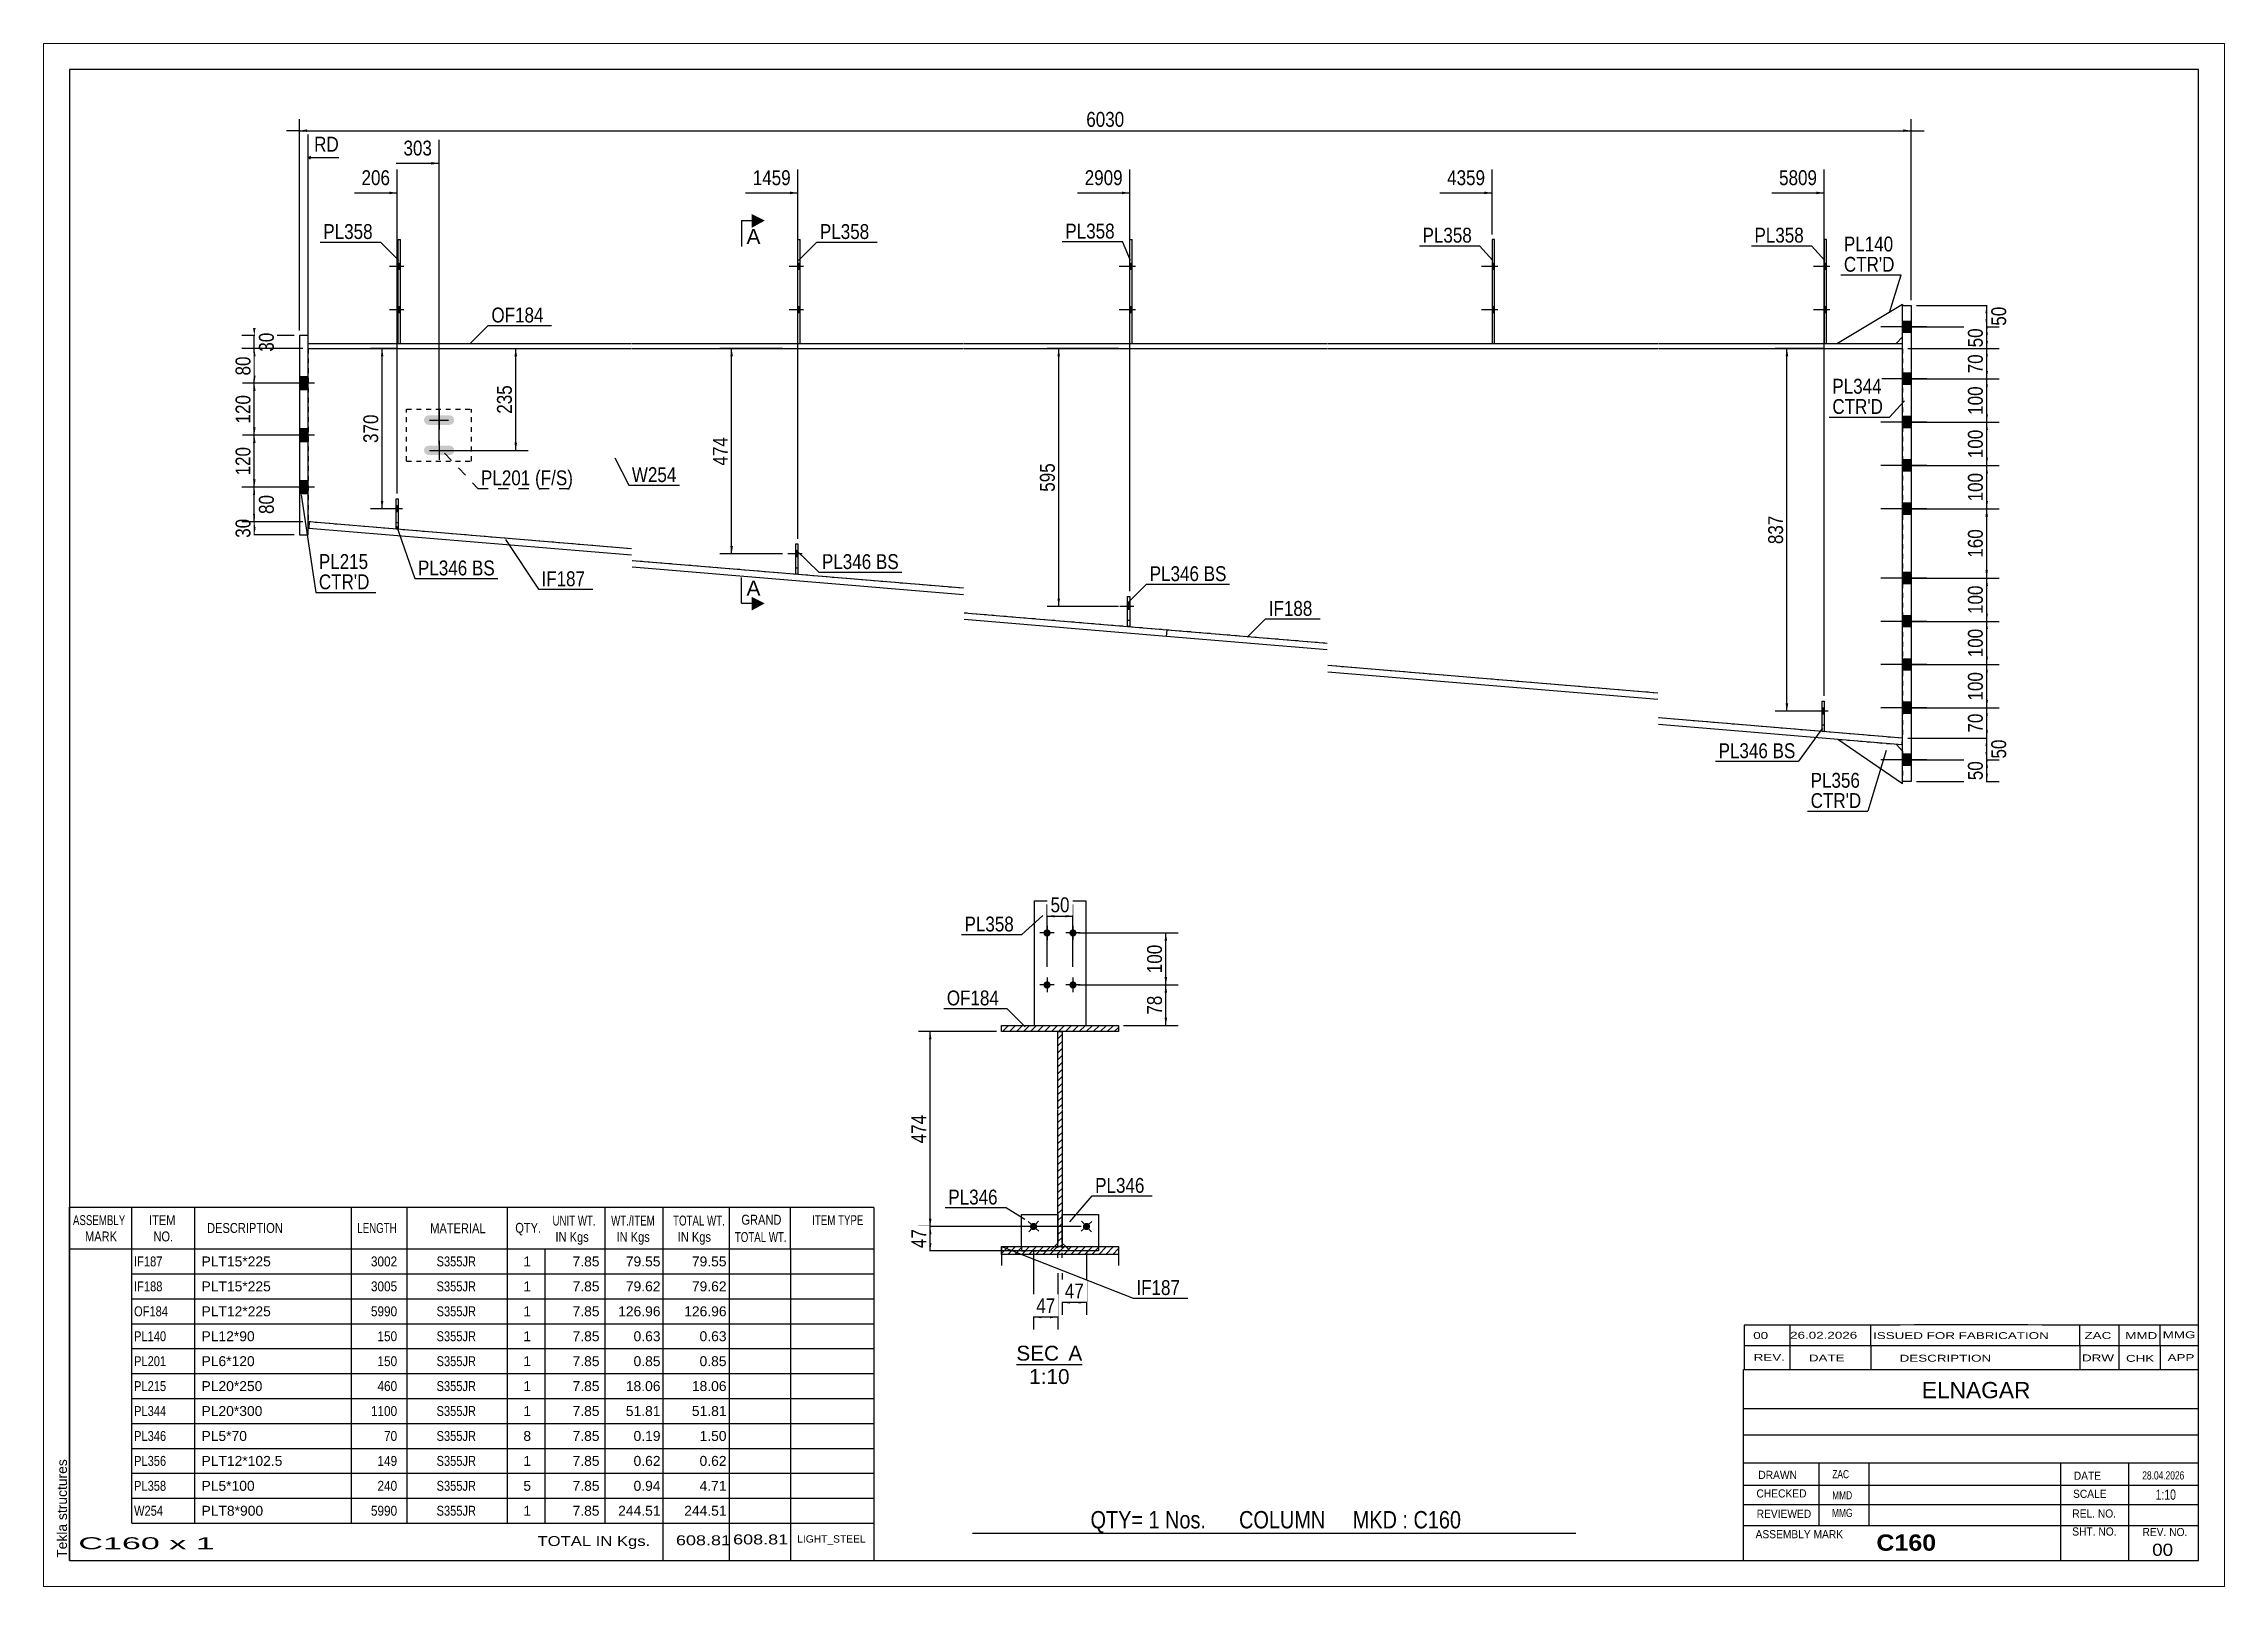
# Paper-space layout 'Layout1' of a CAD drawing. Header units: millimetres. Extents: x 0 to 420, y 0 to 297.
# The model-space entities are those that its viewports show. They can reach past a viewport. Long polylines and large blocks are cut down to what shows.
import ezdxf

# ---------------------------------------------------------------- set-up
doc = ezdxf.new("R2010")
doc.units = ezdxf.units.MM
doc.linetypes.add('DXK_LINE_DOT1', pattern=[1.8814, 0.9407, -0.9407])
doc.linetypes.add('DXK_LINE_DOT2', pattern=[3.9198, 1.9599, -1.9599])
doc.layers.add('Viewport layer', color=7, linetype='Continuous', plot=False)
doc.styles.add('Arial', font='ARIAL.TTF', dxfattribs={"height": 0.2})
doc.styles.add('Arial Bold', font='ARIALBD.TTF', dxfattribs={"height": 0.2})
doc.styles.add('Arial Narrow', font='ARIALN.TTF', dxfattribs={"height": 0.2})

# ---------------------------------------------------------------- blocks, each defined once
blk = doc.blocks.new('Unknown-622305944-1210')
at = {"color": 5, "linetype": 'Continuous'}
for p, q in [((114.5, 125.95), (-295.5, 125.95)), ((-295.5, 125.95), (-295.5, -161.05)), ((114.5, -161.05), (114.5, 125.95)), ((-295.5, -161.05), (114.5, -161.05))]:
    blk.add_line(p, q, dxfattribs=at)
at = {"color": 174, "linetype": 'Continuous', "style": 'Arial'}
blk.add_text('Tekla structures', height=1.9102, rotation=90, dxfattribs=at).set_placement((-296, -160.55))
blk = doc.blocks.new('Unknown-622305944-12 - 2388')
at = {"color": 1, "linetype": 'Continuous'}
blk.add_line((-113.16, -123.34), (-100.47, -123.34), dxfattribs=at)
at = {"color": 0, "linetype": 'Continuous'}
blk.add_wipeout([(-104.94, -122.59), (-104.94, -119.59), (-113.16, -119.59), (-113.16, -122.59)], dxfattribs=at)
blk.add_wipeout([(-100.47, -122.59), (-100.47, -119.59), (-103.14, -119.59), (-103.14, -122.59)], dxfattribs=at)
blk.add_wipeout([(-102.92, -127.09), (-102.92, -124.09), (-110.7, -124.09), (-110.7, -127.09)], dxfattribs=at)
at = {"color": 136, "linetype": 'Continuous', "style": 'Arial'}
for s, height, p in [('SEC', 2.865, (-113.16, -122.59)), ('A', 2.87, (-103.14, -122.59)), ('1:10', 2.865, (-110.7, -127.09))]:
    blk.add_text(s, height=height, dxfattribs=at).set_placement(p)
blk = doc.blocks.new('Part-622305944-1504 - 1362')
at = {"color": 7, "linetype": 'DXK_LINE_DOT1'}
for p, q in [((-230.58, 50.56), (-230.58, 60.56)), ((-230.58, 60.56), (-218.08, 60.56)), ((-218.08, 50.56), (-218.08, 60.56)), ((-230.58, 50.56), (-218.08, 50.56))]:
    blk.add_line(p, q, dxfattribs=at)
blk = doc.blocks.new('Part-622305944-1385 - 1362')
at = {"color": 2, "linetype": 'Continuous'}
for p, q in [((42.01, -1.47), (42.01, 4.37)), ((42.01, 4.37), (42.43, 4.37)), ((42.43, 4.37), (42.43, -1.47)), ((42.43, -1.47), (42.01, -1.47))]:
    blk.add_line(p, q, dxfattribs=at)
at = {"color": 7, "linetype": 'DXK_LINE_DOT1'}
blk.add_line((42.01, -0.22), (42.43, -0.22), dxfattribs=at)
blk = doc.blocks.new('Part-622305944-1407 - 1362')
at = {"color": 7, "linetype": 'DXK_LINE_DOT1'}
for p, q in [((42.01, -1.47), (42.01, 4.37)), ((42.01, 4.37), (42.43, 4.37)), ((42.43, 4.37), (42.43, -1.47)), ((42.43, -1.47), (42.01, -1.47))]:
    blk.add_line(p, q, dxfattribs=at)
blk = doc.blocks.new('Part-622305944-1451 - 1362')
at = {"color": 2, "linetype": 'Continuous'}
for p, q in [((-249.58, 73.23), (-187.25, 73.23)), ((-249.58, 72.23), (-187.25, 72.23)), ((-187.15, 73.23), (-123.32, 73.23)), ((-187.15, 72.23), (-123.32, 72.23)), ((-123.22, 73.23), (-53.27, 73.23)), ((-123.22, 72.23), (-53.27, 72.23)), ((-53.17, 73.23), (10.41, 73.23)), ((-53.17, 72.23), (10.41, 72.23)), ((10.51, 73.23), (57.52, 73.23)), ((10.51, 72.23), (57.52, 72.23))]:
    blk.add_line(p, q, dxfattribs=at)
at = {"color": 7, "linetype": 'DXK_LINE_DOT1'}
for p, q in [((-249.58, 72.23), (-249.58, 73.23)), ((57.52, 72.23), (57.52, 73.23))]:
    blk.add_line(p, q, dxfattribs=at)
blk = doc.blocks.new('Bolt-622305944-4746 - 1362')
at = {"linetype": 'Continuous'}
for points in [[(-154.82, 87.48), (-154.82, 88.65), (-155.23, 88.65), (-155.23, 87.48)], [(-154.82, 87.48), (-154.82, 88.65), (-155.23, 88.65), (-155.23, 87.48)], [(-154.82, 79.15), (-154.82, 80.31), (-155.23, 80.31), (-155.23, 79.15)], [(-154.82, 79.15), (-154.82, 80.31), (-155.23, 80.31), (-155.23, 79.15)]]:
    blk.add_hatch(color=3, dxfattribs=at).paths.add_polyline_path(points)
at = {"color": 3, "linetype": 'Continuous'}
for p, q in [((-154.82, 88.65), (-155.23, 88.65)), ((-154.82, 88.65), (-155.23, 88.65)), ((-154.15, 88.06), (-156.9, 88.06)), ((-154.15, 88.06), (-156.9, 88.06)), ((-154.82, 87.48), (-155.23, 87.48)), ((-154.82, 87.48), (-155.23, 87.48)), ((-154.82, 80.31), (-155.23, 80.31)), ((-154.82, 80.31), (-155.23, 80.31)), ((-154.15, 79.73), (-156.9, 79.73)), ((-154.15, 79.73), (-156.9, 79.73)), ((-154.82, 79.15), (-155.23, 79.15)), ((-154.82, 79.15), (-155.23, 79.15))]:
    blk.add_line(p, q, dxfattribs=at)
blk = doc.blocks.new('Bolt-622305944-8132 - 1362')
at = {"linetype": 'Continuous'}
for points in [[(-231.78, 87.48), (-231.78, 88.65), (-232.2, 88.65), (-232.2, 87.48)], [(-231.78, 87.48), (-231.78, 88.65), (-232.2, 88.65), (-232.2, 87.48)], [(-231.78, 79.15), (-231.78, 80.31), (-232.2, 80.31), (-232.2, 79.15)], [(-231.78, 79.15), (-231.78, 80.31), (-232.2, 80.31), (-232.2, 79.15)]]:
    blk.add_hatch(color=3, dxfattribs=at).paths.add_polyline_path(points)
at = {"color": 3, "linetype": 'Continuous'}
for p, q in [((-231.78, 88.65), (-232.2, 88.65)), ((-231.78, 88.65), (-232.2, 88.65)), ((-231.12, 88.06), (-233.87, 88.06)), ((-231.12, 88.06), (-233.87, 88.06)), ((-231.78, 87.48), (-232.2, 87.48)), ((-231.78, 87.48), (-232.2, 87.48)), ((-231.78, 80.31), (-232.2, 80.31)), ((-231.78, 80.31), (-232.2, 80.31)), ((-231.12, 79.73), (-233.87, 79.73)), ((-231.12, 79.73), (-233.87, 79.73)), ((-231.78, 79.15), (-232.2, 79.15)), ((-231.78, 79.15), (-232.2, 79.15))]:
    blk.add_line(p, q, dxfattribs=at)
blk = doc.blocks.new('Part-622305944-1526 - 1362')
at = {"color": 2, "linetype": 'Continuous'}
for p, q in [((-249.33, 38.88), (-249.44, 37.63)), ((-187.25, 33.69), (-249.33, 38.88)), ((-187.25, 32.44), (-249.44, 37.63)), ((-123.32, 26.09), (-187.15, 31.41)), ((-123.32, 24.83), (-187.15, 30.16)), ((-84.1, 18.06), (-123.22, 21.33)), ((-84.21, 16.82), (-123.22, 20.07)), ((-84.21, 16.82), (-84.1, 18.06))]:
    blk.add_line(p, q, dxfattribs=at)
blk = doc.blocks.new('Part-622305944-1548 - 1362')
at = {"color": 2, "linetype": 'Continuous'}
for p, q in [((-84.21, 16.82), (-84.1, 18.06)), ((-53.27, 14.23), (-84.21, 16.82)), ((-53.27, 15.49), (-84.1, 18.06)), ((10.41, 5.91), (-53.17, 11.22)), ((10.41, 4.66), (-53.17, 9.96)), ((57.52, -2.77), (10.51, 1.15)), ((57.42, -4.02), (10.51, -0.1)), ((57.42, -4.02), (57.52, -2.77))]:
    blk.add_line(p, q, dxfattribs=at)
blk = doc.blocks.new('Part-622305944-8126 - 1362')
at = {"color": 7, "linetype": 'DXK_LINE_DOT1'}
for p, q in [((-232.62, 37.49), (-232.62, 43.32)), ((-232.62, 43.32), (-232.2, 43.32)), ((-232.2, 43.32), (-232.2, 37.49)), ((-232.62, 38.74), (-232.2, 38.74)), ((-232.2, 37.49), (-232.62, 37.49))]:
    blk.add_line(p, q, dxfattribs=at)
blk = doc.blocks.new('Part-622305944-4733 - 1362')
at = {"color": 7, "linetype": 'DXK_LINE_DOT1'}
for p, q in [((-155.65, 28.79), (-155.65, 34.63)), ((-155.65, 34.63), (-155.23, 34.63)), ((-155.23, 34.63), (-155.23, 28.79)), ((-155.65, 30.04), (-155.23, 30.04)), ((-155.23, 28.79), (-155.65, 28.79))]:
    blk.add_line(p, q, dxfattribs=at)
blk = doc.blocks.new('Part-622305944-1553 - 1362')
at = {"color": 7, "linetype": 'DXK_LINE_DOT1'}
for p, q in [((-249.58, 72.23), (-187.25, 72.23)), ((-249.58, 72.23), (-249.58, 38.9)), ((-187.15, 72.23), (-123.32, 72.23)), ((-123.22, 72.23), (-53.27, 72.23)), ((-53.17, 72.23), (10.41, 72.23)), ((10.51, 72.23), (57.52, 72.23)), ((57.52, 72.23), (57.52, -2.77)), ((-187.25, 33.69), (-249.33, 38.88)), ((-123.32, 26.09), (-187.15, 31.41)), ((-53.27, 15.49), (-123.22, 21.33)), ((10.41, 5.91), (-53.17, 11.22)), ((57.52, -2.77), (10.51, 1.15))]:
    blk.add_line(p, q, dxfattribs=at)
at = {"color": 2, "linetype": 'Continuous'}
blk.add_line((-249.58, 38.9), (-249.33, 38.88), dxfattribs=at)
blk = doc.blocks.new('Bolt-622305944-1554 - 1362')
at = {"linetype": 'Continuous'}
for points in [[(57.52, 77.48), (57.52, 75.31), (59.19, 75.31), (59.19, 77.48)], [(57.52, 77.48), (57.52, 75.31), (59.19, 75.31), (59.19, 77.48)], [(57.52, 67.48), (57.52, 65.31), (59.19, 65.31), (59.19, 67.48)], [(57.52, 67.48), (57.52, 65.31), (59.19, 65.31), (59.19, 67.48)], [(57.52, 59.15), (57.52, 56.98), (59.19, 56.98), (59.19, 59.15)], [(57.52, 59.15), (57.52, 56.98), (59.19, 56.98), (59.19, 59.15)], [(57.52, 50.81), (57.52, 48.65), (59.19, 48.65), (59.19, 50.81)], [(57.52, 50.81), (57.52, 48.65), (59.19, 48.65), (59.19, 50.81)], [(57.52, 42.48), (57.52, 40.31), (59.19, 40.31), (59.19, 42.48)], [(57.52, 42.48), (57.52, 40.31), (59.19, 40.31), (59.19, 42.48)], [(57.52, 29.15), (57.52, 26.98), (59.19, 26.98), (59.19, 29.15)], [(57.52, 29.15), (57.52, 26.98), (59.19, 26.98), (59.19, 29.15)], [(57.52, 20.81), (57.52, 18.65), (59.19, 18.65), (59.19, 20.81)], [(57.52, 20.81), (57.52, 18.65), (59.19, 18.65), (59.19, 20.81)], [(57.52, 12.48), (57.52, 10.31), (59.19, 10.31), (59.19, 12.48)], [(57.52, 12.48), (57.52, 10.31), (59.19, 10.31), (59.19, 12.48)], [(57.52, 4.15), (57.52, 1.98), (59.19, 1.98), (59.19, 4.15)], [(57.52, 4.15), (57.52, 1.98), (59.19, 1.98), (59.19, 4.15)], [(57.52, -5.85), (57.52, -8.02), (59.19, -8.02), (59.19, -5.85)], [(57.52, -5.85), (57.52, -8.02), (59.19, -8.02), (59.19, -5.85)]]:
    blk.add_hatch(color=3, dxfattribs=at).paths.add_polyline_path(points)
at = {"color": 3, "linetype": 'Continuous'}
for p, q in [((62.18, 76.4), (53.36, 76.4)), ((62.18, 76.4), (53.36, 76.4)), ((59.19, 77.48), (57.52, 77.48)), ((59.19, 77.48), (57.52, 77.48)), ((59.19, 75.31), (57.52, 75.31)), ((59.19, 75.31), (57.52, 75.31)), ((59.19, 67.48), (57.52, 67.48)), ((59.19, 67.48), (57.52, 67.48)), ((62.18, 66.4), (53.36, 66.4)), ((62.18, 66.4), (53.36, 66.4)), ((59.19, 65.31), (57.52, 65.31)), ((59.19, 65.31), (57.52, 65.31)), ((59.19, 59.15), (57.52, 59.15)), ((59.19, 59.15), (57.52, 59.15)), ((62.18, 58.06), (53.36, 58.06)), ((62.18, 58.06), (53.36, 58.06)), ((59.19, 56.98), (57.52, 56.98)), ((59.19, 56.98), (57.52, 56.98)), ((59.19, 50.81), (57.52, 50.81)), ((59.19, 50.81), (57.52, 50.81)), ((62.18, 49.73), (53.36, 49.73)), ((62.18, 49.73), (53.36, 49.73)), ((59.19, 48.65), (57.52, 48.65)), ((59.19, 48.65), (57.52, 48.65)), ((59.19, 42.48), (57.52, 42.48)), ((59.19, 42.48), (57.52, 42.48)), ((62.18, 41.4), (53.36, 41.4)), ((62.18, 41.4), (53.36, 41.4)), ((59.19, 40.31), (57.52, 40.31)), ((59.19, 40.31), (57.52, 40.31)), ((62.18, 28.06), (53.36, 28.06)), ((62.18, 28.06), (53.36, 28.06)), ((59.19, 29.15), (57.52, 29.15)), ((59.19, 29.15), (57.52, 29.15)), ((59.19, 26.98), (57.52, 26.98)), ((59.19, 26.98), (57.52, 26.98)), ((62.18, 19.73), (53.36, 19.73)), ((62.18, 19.73), (53.36, 19.73)), ((59.19, 20.81), (57.52, 20.81)), ((59.19, 20.81), (57.52, 20.81)), ((59.19, 18.65), (57.52, 18.65)), ((59.19, 18.65), (57.52, 18.65)), ((62.18, 11.4), (53.36, 11.4)), ((62.18, 11.4), (53.36, 11.4)), ((59.19, 12.48), (57.52, 12.48)), ((59.19, 12.48), (57.52, 12.48)), ((59.19, 10.31), (57.52, 10.31)), ((59.19, 10.31), (57.52, 10.31)), ((62.18, 3.06), (53.36, 3.06)), ((62.18, 3.06), (53.36, 3.06)), ((59.19, 4.15), (57.52, 4.15)), ((59.19, 4.15), (57.52, 4.15)), ((59.19, 1.98), (57.52, 1.98)), ((59.19, 1.98), (57.52, 1.98)), ((62.18, -6.94), (53.36, -6.94)), ((62.18, -6.94), (53.36, -6.94)), ((59.19, -5.85), (57.52, -5.85)), ((59.19, -5.85), (57.52, -5.85)), ((59.19, -8.02), (57.52, -8.02)), ((59.19, -8.02), (57.52, -8.02))]:
    blk.add_line(p, q, dxfattribs=at)
blk = doc.blocks.new('Part-622305944-8129 - 1362')
at = {"color": 2, "linetype": 'Continuous'}
for p, q in [((-232.62, 37.49), (-232.62, 43.32)), ((-232.62, 43.32), (-232.2, 43.32)), ((-232.2, 43.32), (-232.2, 37.49)), ((-232.2, 37.49), (-232.62, 37.49))]:
    blk.add_line(p, q, dxfattribs=at)
blk = doc.blocks.new('Part-622305944-1747 - 1362')
at = {"color": 2, "linetype": 'Continuous'}
for p, q in [((57.52, 80.73), (45.02, 73.23)), ((57.52, 80.73), (57.52, 80.56)), ((56.27, 73.23), (57.52, 74.48))]:
    blk.add_line(p, q, dxfattribs=at)
at = {"color": 7, "linetype": 'DXK_LINE_DOT1'}
for p, q in [((57.52, 74.48), (57.52, 80.56)), ((45.02, 73.23), (56.27, 73.23))]:
    blk.add_line(p, q, dxfattribs=at)
blk = doc.blocks.new('Bolt-622305944-1555 - 1362')
at = {"linetype": 'Continuous'}
for points in [[(-21.09, 87.48), (-21.09, 88.65), (-21.5, 88.65), (-21.5, 87.48)], [(-21.09, 87.48), (-21.09, 88.65), (-21.5, 88.65), (-21.5, 87.48)], [(-21.09, 79.15), (-21.09, 80.31), (-21.5, 80.31), (-21.5, 79.15)], [(-21.09, 79.15), (-21.09, 80.31), (-21.5, 80.31), (-21.5, 79.15)]]:
    blk.add_hatch(color=3, dxfattribs=at).paths.add_polyline_path(points)
at = {"color": 3, "linetype": 'Continuous'}
for p, q in [((-21.09, 88.65), (-21.5, 88.65)), ((-21.09, 88.65), (-21.5, 88.65)), ((-20.42, 88.06), (-23.59, 88.06)), ((-20.42, 88.06), (-23.59, 88.06)), ((-21.09, 87.48), (-21.5, 87.48)), ((-21.09, 87.48), (-21.5, 87.48)), ((-21.09, 80.31), (-21.5, 80.31)), ((-21.09, 80.31), (-21.5, 80.31)), ((-20.42, 79.73), (-23.59, 79.73)), ((-20.42, 79.73), (-23.59, 79.73)), ((-21.09, 79.15), (-21.5, 79.15)), ((-21.09, 79.15), (-21.5, 79.15))]:
    blk.add_line(p, q, dxfattribs=at)
blk = doc.blocks.new('Bolt-622305944-1556 - 1362')
at = {"linetype": 'Continuous'}
for points in [[(42.85, 87.48), (42.85, 88.65), (42.43, 88.65), (42.43, 87.48)], [(42.85, 87.48), (42.85, 88.65), (42.43, 88.65), (42.43, 87.48)], [(42.85, 79.15), (42.85, 80.31), (42.43, 80.31), (42.43, 79.15)], [(42.85, 79.15), (42.85, 80.31), (42.43, 80.31), (42.43, 79.15)]]:
    blk.add_hatch(color=3, dxfattribs=at).paths.add_polyline_path(points)
at = {"color": 3, "linetype": 'Continuous'}
for p, q in [((42.85, 88.65), (42.43, 88.65)), ((42.85, 88.65), (42.43, 88.65)), ((43.51, 88.06), (40.35, 88.06)), ((43.51, 88.06), (40.35, 88.06)), ((42.85, 87.48), (42.43, 87.48)), ((42.85, 87.48), (42.43, 87.48)), ((42.85, 80.31), (42.43, 80.31)), ((42.85, 80.31), (42.43, 80.31)), ((43.51, 79.73), (40.35, 79.73)), ((43.51, 79.73), (40.35, 79.73)), ((42.85, 79.15), (42.43, 79.15)), ((42.85, 79.15), (42.43, 79.15))]:
    blk.add_line(p, q, dxfattribs=at)
blk = doc.blocks.new('Part-622305944-4732 - 1362')
at = {"color": 2, "linetype": 'Continuous'}
for p, q in [((-155.23, 73.23), (-155.23, 93.23)), ((-155.23, 93.23), (-154.82, 93.23)), ((-154.82, 73.23), (-154.82, 93.23))]:
    blk.add_line(p, q, dxfattribs=at)
at = {"color": 7, "linetype": 'DXK_LINE_DOT1'}
blk.add_line((-155.23, 73.23), (-154.82, 73.23), dxfattribs=at)
blk = doc.blocks.new('Part-622305944-1588 - 1362')
at = {"color": 2, "linetype": 'Continuous'}
for p, q in [((-21.09, 93.23), (-21.5, 93.23)), ((-21.5, 93.23), (-21.5, 73.23)), ((-21.09, 73.23), (-21.09, 93.23))]:
    blk.add_line(p, q, dxfattribs=at)
at = {"color": 7, "linetype": 'DXK_LINE_DOT1'}
blk.add_line((-21.5, 73.23), (-21.09, 73.23), dxfattribs=at)
blk = doc.blocks.new('Part-622305944-1593 - 1362')
at = {"color": 2, "linetype": 'Continuous'}
for p, q in [((42.85, 93.23), (42.43, 93.23)), ((42.43, 93.23), (42.43, 73.23)), ((42.85, 73.23), (42.85, 93.23))]:
    blk.add_line(p, q, dxfattribs=at)
at = {"color": 7, "linetype": 'DXK_LINE_DOT1'}
blk.add_line((42.43, 73.23), (42.85, 73.23), dxfattribs=at)
blk = doc.blocks.new('Bolt-622305944-4754 - 1362')
at = {"color": 3, "linetype": 'DXK_LINE_DOT2'}
for p, q in [((-90.51, 22.62), (-93.26, 22.62)), ((-91.3, 23.21), (-91.72, 23.21)), ((-91.3, 22.04), (-91.72, 22.04))]:
    blk.add_line(p, q, dxfattribs=at)
blk = doc.blocks.new('Bolt-622305944-4757 - 1362')
at = {"linetype": 'Continuous'}
blk.add_hatch(color=3, dxfattribs=at).paths.add_polyline_path([(-91.3, 22.04), (-91.3, 23.21), (-91.72, 23.21), (-91.72, 22.04)])
at = {"color": 3, "linetype": 'Continuous'}
for p, q in [((-90.51, 22.62), (-93.26, 22.62)), ((-91.3, 23.21), (-91.72, 23.21)), ((-91.3, 22.04), (-91.72, 22.04))]:
    blk.add_line(p, q, dxfattribs=at)
blk = doc.blocks.new('Bolt-622305944-1609 - 1362')
at = {"linetype": 'Continuous'}
for points in [[(-251.25, 66.81), (-251.25, 64.31), (-249.58, 64.31), (-249.58, 66.81)], [(-251.25, 66.81), (-251.25, 64.31), (-249.58, 64.31), (-249.58, 66.81)], [(-251.25, 56.81), (-251.25, 54.31), (-249.58, 54.31), (-249.58, 56.81)], [(-251.25, 56.81), (-251.25, 54.31), (-249.58, 54.31), (-249.58, 56.81)], [(-251.25, 46.81), (-251.25, 44.31), (-249.58, 44.31), (-249.58, 46.81)], [(-251.25, 46.81), (-251.25, 44.31), (-249.58, 44.31), (-249.58, 46.81)]]:
    blk.add_hatch(color=3, dxfattribs=at).paths.add_polyline_path(points)
at = {"color": 3, "linetype": 'Continuous'}
for p, q in [((-249.58, 66.81), (-251.25, 66.81)), ((-249.58, 66.81), (-251.25, 66.81)), ((-248.33, 65.56), (-251.25, 65.56)), ((-248.33, 65.56), (-251.25, 65.56)), ((-249.58, 64.31), (-251.25, 64.31)), ((-249.58, 64.31), (-251.25, 64.31)), ((-249.58, 56.81), (-251.25, 56.81)), ((-249.58, 56.81), (-251.25, 56.81)), ((-248.33, 55.56), (-251.25, 55.56)), ((-248.33, 55.56), (-251.25, 55.56)), ((-249.58, 54.31), (-251.25, 54.31)), ((-249.58, 54.31), (-251.25, 54.31)), ((-249.58, 46.81), (-251.25, 46.81)), ((-249.58, 46.81), (-251.25, 46.81)), ((-248.33, 45.56), (-251.25, 45.56)), ((-248.33, 45.56), (-251.25, 45.56)), ((-249.58, 44.31), (-251.25, 44.31)), ((-249.58, 44.31), (-251.25, 44.31))]:
    blk.add_line(p, q, dxfattribs=at)
blk = doc.blocks.new('Part-622305944-1638 - 1362')
at = {"color": 2, "linetype": 'Continuous'}
for p, q in [((-249.58, 74.73), (-251.25, 74.73)), ((-251.25, 74.73), (-251.25, 36.4)), ((-249.58, 36.4), (-249.58, 74.73)), ((-251.25, 36.4), (-249.58, 36.4))]:
    blk.add_line(p, q, dxfattribs=at)
blk = doc.blocks.new('Bolt-622305944-8136 - 1362')
at = {"linetype": 'Continuous'}
blk.add_hatch(color=3, dxfattribs=at).paths.add_polyline_path([(-232.2, 40.82), (-232.2, 41.99), (-232.62, 41.99), (-232.62, 40.82)])
at = {"color": 3, "linetype": 'Continuous'}
for p, q in [((-231.41, 41.4), (-234.16, 41.4)), ((-232.2, 41.99), (-232.62, 41.99)), ((-232.2, 40.82), (-232.62, 40.82))]:
    blk.add_line(p, q, dxfattribs=at)
blk = doc.blocks.new('Part-622305944-4743 - 1362')
at = {"color": 2, "linetype": 'Continuous'}
for p, q in [((-91.72, 18.71), (-91.72, 24.54)), ((-91.72, 24.54), (-91.3, 24.54)), ((-91.3, 24.54), (-91.3, 18.71)), ((-91.3, 18.71), (-91.72, 18.71))]:
    blk.add_line(p, q, dxfattribs=at)
blk = doc.blocks.new('Part-622305944-1667 - 1362')
at = {"color": 2, "linetype": 'Continuous'}
for p, q in [((57.52, -11.52), (45.07, -2.99)), ((56.28, -3.92), (57.52, -5.27)), ((57.52, -11.52), (57.52, -11.1))]:
    blk.add_line(p, q, dxfattribs=at)
at = {"color": 7, "linetype": 'DXK_LINE_DOT1'}
for p, q in [((45.07, -2.99), (56.28, -3.92)), ((57.52, -5.27), (57.52, -11.1))]:
    blk.add_line(p, q, dxfattribs=at)
blk = doc.blocks.new('Part-622305944-1696 - 1362')
at = {"color": 2, "linetype": 'Continuous'}
for p, q in [((57.52, 80.56), (59.19, 80.56)), ((57.52, -11.1), (57.52, 80.56)), ((59.19, 80.56), (59.19, -11.1)), ((59.19, -11.1), (57.52, -11.1))]:
    blk.add_line(p, q, dxfattribs=at)
blk = doc.blocks.new('Bolt-622305944-1767 - 1362')
at = {"linetype": 'Continuous'}
blk.add_hatch(color=3, dxfattribs=at).paths.add_polyline_path([(42.43, 1.87), (42.43, 3.03), (42.01, 3.03), (42.01, 1.87)])
at = {"color": 3, "linetype": 'Continuous'}
for p, q in [((43.22, 2.45), (40.47, 2.45)), ((42.43, 3.03), (42.01, 3.03)), ((42.43, 1.87), (42.01, 1.87))]:
    blk.add_line(p, q, dxfattribs=at)
blk = doc.blocks.new('Bolt-622305944-1768 - 1362')
at = {"color": 3, "linetype": 'DXK_LINE_DOT2'}
for p, q in [((43.22, 2.45), (40.47, 2.45)), ((42.43, 3.03), (42.01, 3.03)), ((42.43, 1.87), (42.01, 1.87))]:
    blk.add_line(p, q, dxfattribs=at)
blk = doc.blocks.new('Bolt-622305944-1770 - 1362')
at = {"linetype": 'Continuous'}
for points in [[(-221.49, 58.13), (-221.42, 58.48), (-221.49, 58.83), (-221.69, 59.13), (-221.98, 59.33), (-222.33, 59.4), (-226.33, 59.4), (-226.69, 59.33), (-226.98, 59.13), (-227.18, 58.83), (-227.25, 58.48), (-227.18, 58.13), (-226.98, 57.83), (-226.69, 57.63), (-226.33, 57.56), (-222.33, 57.56), (-221.98, 57.63), (-221.69, 57.83)], [(-221.49, 52.3), (-221.42, 52.65), (-221.49, 53), (-221.69, 53.29), (-221.98, 53.49), (-222.33, 53.56), (-226.33, 53.56), (-226.69, 53.49), (-226.98, 53.29), (-227.18, 53), (-227.25, 52.65), (-227.18, 52.3), (-226.98, 52), (-226.69, 51.8), (-226.33, 51.73), (-222.33, 51.73), (-221.98, 51.8), (-221.69, 52)]]:
    blk.add_hatch(color=3, dxfattribs=at).paths.add_polyline_path(points)
at = {"color": 3, "linetype": 'Continuous'}
for p, q in [((-224.33, 60.31), (-224.33, 56.65)), ((-226.17, 58.48), (-222.5, 58.48)), ((-226.17, 52.65), (-222.5, 52.65)), ((-224.33, 54.48), (-224.33, 50.81))]:
    blk.add_line(p, q, dxfattribs=at)
blk = doc.blocks.new('Bolt-622305944-8133 - 1362')
at = {"color": 3, "linetype": 'DXK_LINE_DOT2'}
for p, q in [((-231.41, 41.4), (-234.16, 41.4)), ((-232.2, 41.99), (-232.62, 41.99)), ((-232.2, 40.82), (-232.62, 40.82))]:
    blk.add_line(p, q, dxfattribs=at)
blk = doc.blocks.new('Part-622305944-4736 - 1362')
at = {"color": 2, "linetype": 'Continuous'}
for p, q in [((-155.65, 28.79), (-155.65, 34.63)), ((-155.65, 34.63), (-155.23, 34.63)), ((-155.23, 34.63), (-155.23, 28.79)), ((-155.23, 28.79), (-155.65, 28.79))]:
    blk.add_line(p, q, dxfattribs=at)
blk = doc.blocks.new('Part-622305944-4739 - 1362')
at = {"color": 2, "linetype": 'Continuous'}
for p, q in [((-91.28, 73.23), (-91.28, 93.23)), ((-91.28, 93.23), (-90.86, 93.23)), ((-90.86, 73.23), (-90.86, 93.23))]:
    blk.add_line(p, q, dxfattribs=at)
at = {"color": 7, "linetype": 'DXK_LINE_DOT1'}
blk.add_line((-91.28, 73.23), (-90.86, 73.23), dxfattribs=at)
blk = doc.blocks.new('Part-622305944-4740 - 1362')
at = {"color": 7, "linetype": 'DXK_LINE_DOT1'}
for p, q in [((-91.72, 18.71), (-91.72, 24.54)), ((-91.72, 24.54), (-91.3, 24.54)), ((-91.3, 24.54), (-91.3, 18.71)), ((-91.72, 19.96), (-91.3, 19.96)), ((-91.3, 18.71), (-91.72, 18.71))]:
    blk.add_line(p, q, dxfattribs=at)
blk = doc.blocks.new('Bolt-622305944-4747 - 1362')
at = {"color": 3, "linetype": 'DXK_LINE_DOT2'}
for p, q in [((-154.44, 32.71), (-157.19, 32.71)), ((-155.23, 33.29), (-155.65, 33.29)), ((-155.23, 32.13), (-155.65, 32.13))]:
    blk.add_line(p, q, dxfattribs=at)
blk = doc.blocks.new('Bolt-622305944-4750 - 1362')
at = {"linetype": 'Continuous'}
blk.add_hatch(color=3, dxfattribs=at).paths.add_polyline_path([(-155.23, 32.13), (-155.23, 33.29), (-155.65, 33.29), (-155.65, 32.13)])
at = {"color": 3, "linetype": 'Continuous'}
for p, q in [((-154.44, 32.71), (-157.19, 32.71)), ((-155.23, 33.29), (-155.65, 33.29)), ((-155.23, 32.13), (-155.65, 32.13))]:
    blk.add_line(p, q, dxfattribs=at)
blk = doc.blocks.new('Bolt-622305944-4753 - 1362')
at = {"linetype": 'Continuous'}
for points in [[(-90.86, 87.48), (-90.86, 88.65), (-91.28, 88.65), (-91.28, 87.48)], [(-90.86, 87.48), (-90.86, 88.65), (-91.28, 88.65), (-91.28, 87.48)], [(-90.86, 79.15), (-90.86, 80.31), (-91.28, 80.31), (-91.28, 79.15)], [(-90.86, 79.15), (-90.86, 80.31), (-91.28, 80.31), (-91.28, 79.15)]]:
    blk.add_hatch(color=3, dxfattribs=at).paths.add_polyline_path(points)
at = {"color": 3, "linetype": 'Continuous'}
for p, q in [((-90.86, 88.65), (-91.28, 88.65)), ((-90.86, 88.65), (-91.28, 88.65)), ((-90.2, 88.06), (-93.36, 88.06)), ((-90.2, 88.06), (-93.36, 88.06)), ((-90.86, 87.48), (-91.28, 87.48)), ((-90.86, 87.48), (-91.28, 87.48)), ((-90.86, 80.31), (-91.28, 80.31)), ((-90.86, 80.31), (-91.28, 80.31)), ((-90.2, 79.73), (-93.36, 79.73)), ((-90.2, 79.73), (-93.36, 79.73)), ((-90.86, 79.15), (-91.28, 79.15)), ((-90.86, 79.15), (-91.28, 79.15))]:
    blk.add_line(p, q, dxfattribs=at)
blk = doc.blocks.new('Part-622305944-8125 - 1362')
at = {"color": 2, "linetype": 'Continuous'}
for p, q in [((-232.2, 73.23), (-232.2, 93.23)), ((-232.2, 93.23), (-231.78, 93.23)), ((-231.78, 73.23), (-231.78, 93.23))]:
    blk.add_line(p, q, dxfattribs=at)
at = {"color": 7, "linetype": 'DXK_LINE_DOT1'}
blk.add_line((-232.2, 73.23), (-231.78, 73.23), dxfattribs=at)
blk = doc.blocks.new('Part-622305944-2415 - 2388')
at = {"linetype": 'Continuous'}
h = blk.add_hatch(dxfattribs=at)
h.set_pattern_fill('', scale=0.3, style=0, pattern_type=0)
h.set_pattern_definition([(45, (-115.9954, -100.6221), (-0.67352, 0.67352), [])])
h.paths.add_polyline_path([(-93.5, -100.62), (-116, -100.62), (-116, -102.13), (-93.5, -102.13)])
at = {"color": 7, "linetype": 'DXK_LINE_DOT1'}
for p, q in [((-116, -100.62), (-116, -102.13)), ((-93.5, -100.62), (-93.5, -102.13))]:
    blk.add_line(p, q, dxfattribs=at)
at = {"color": 2, "linetype": 'Continuous'}
for p, q in [((-116, -100.62), (-93.5, -100.62)), ((-116, -102.13), (-116, -100.62)), ((-93.5, -100.62), (-93.5, -102.13)), ((-116, -102.13), (-116, -104.28)), ((-93.5, -102.13), (-116, -102.13)), ((-93.5, -102.13), (-93.5, -104.28))]:
    blk.add_line(p, q, dxfattribs=at)
blk = doc.blocks.new('Part-622305944-2391 - 2388')
at = {"linetype": 'Continuous'}
h = blk.add_hatch(dxfattribs=at)
h.set_pattern_fill('', scale=0.3, style=0, pattern_type=0)
h.set_pattern_definition([(45, (-105.1454, -59.2621), (-0.67352, 0.67352), [])])
h.paths.add_polyline_path([(-104.35, -59.26), (-105.15, -59.26), (-105.15, -100.62), (-104.35, -100.62)])
at = {"color": 2, "linetype": 'Continuous'}
for p, q in [((-105.15, -59.26), (-104.35, -59.26)), ((-105.15, -74.26), (-105.15, -59.26)), ((-104.35, -59.26), (-104.35, -74.26)), ((-105.15, -100.62), (-105.15, -74.36)), ((-104.35, -74.36), (-104.35, -100.62)), ((-104.35, -100.62), (-105.15, -100.62))]:
    blk.add_line(p, q, dxfattribs=at)
at = {"color": 7, "linetype": 'DXK_LINE_DOT1'}
for p, q in [((-105.15, -102.78), (-105.15, -100.62)), ((-104.35, -102.78), (-104.35, -100.62))]:
    blk.add_line(p, q, dxfattribs=at)
blk = doc.blocks.new('Part-622305944-2409 - 2388')
at = {"linetype": 'Continuous'}
h = blk.add_hatch(dxfattribs=at)
h.set_pattern_fill('', scale=0.3, style=0, pattern_type=0)
h.set_pattern_definition([(45, (-115.9954, -58.0621), (-0.67352, 0.67352), [])])
h.paths.add_polyline_path([(-93.5, -58.06), (-116, -58.06), (-116, -59.26), (-93.5, -59.26)])
at = {"color": 2, "linetype": 'Continuous'}
for p, q in [((-116, -58.06), (-93.5, -58.06)), ((-116, -59.26), (-116, -58.06)), ((-93.5, -58.06), (-93.5, -59.26)), ((-93.5, -59.26), (-116, -59.26))]:
    blk.add_line(p, q, dxfattribs=at)
blk = doc.blocks.new('Part-622305944-4797 - 2388')
at = {"color": 2, "linetype": 'Continuous'}
for p, q in [((-109.75, -34.06), (-99.75, -34.06)), ((-109.75, -34.06), (-109.75, -58.06)), ((-99.75, -34.06), (-99.75, -58.06))]:
    blk.add_line(p, q, dxfattribs=at)
at = {"color": 7, "linetype": 'DXK_LINE_DOT1'}
blk.add_line((-109.75, -58.06), (-99.75, -58.06), dxfattribs=at)
blk = doc.blocks.new('Part-622305944-4798 - 2388')
at = {"color": 2, "linetype": 'Continuous'}
for p, q in [((-112.18, -100.62), (-112.18, -94.46)), ((-112.18, -94.46), (-105.18, -94.46)), ((-105.18, -94.46), (-105.18, -99.96)), ((-105.18, -99.96), (-105.84, -100.62))]:
    blk.add_line(p, q, dxfattribs=at)
at = {"color": 7, "linetype": 'DXK_LINE_DOT1'}
for p, q in [((-112.18, -100.62), (-112.18, -101.46)), ((-105.84, -100.62), (-106.68, -101.46)), ((-112.18, -101.46), (-106.68, -101.46))]:
    blk.add_line(p, q, dxfattribs=at)
blk = doc.blocks.new('Part-622305944-4801 - 2388')
at = {"color": 2, "linetype": 'Continuous'}
for p, q in [((-104.32, -99.96), (-104.32, -94.46)), ((-104.32, -94.46), (-97.32, -94.46)), ((-97.32, -94.46), (-97.32, -100.62)), ((-104.32, -99.96), (-103.66, -100.62))]:
    blk.add_line(p, q, dxfattribs=at)
at = {"color": 7, "linetype": 'DXK_LINE_DOT1'}
for p, q in [((-103.66, -100.62), (-102.82, -101.46)), ((-97.32, -100.62), (-97.32, -101.46)), ((-97.32, -101.46), (-102.82, -101.46))]:
    blk.add_line(p, q, dxfattribs=at)
blk = doc.blocks.new('Bolt-622305944-4811 - 2388')
at = {"linetype": 'Continuous'}
for points in [[(-106.55, -40.26, -1), (-107.95, -40.26, -1)], [(-101.55, -40.26, -1), (-102.95, -40.26, -1)], [(-106.55, -50.26, -1), (-107.95, -50.26, -1)], [(-101.55, -50.26, -1), (-102.95, -50.26, -1)]]:
    blk.add_hatch(color=3, dxfattribs=at).paths.add_polyline_path(points)
at = {"color": 3, "linetype": 'Continuous'}
for p, q in [((-105.85, -40.26), (-108.65, -40.26)), ((-107.25, -38.86), (-107.25, -41.66)), ((-100.85, -40.26), (-103.65, -40.26)), ((-102.25, -38.86), (-102.25, -41.66)), ((-105.85, -50.26), (-108.65, -50.26)), ((-107.25, -48.86), (-107.25, -51.66)), ((-100.85, -50.26), (-103.65, -50.26)), ((-102.25, -48.86), (-102.25, -51.66))]:
    blk.add_line(p, q, dxfattribs=at)
blk = doc.blocks.new('Bolt-622305944-4812 - 2388')
at = {"linetype": 'Continuous'}
blk.add_hatch(color=3, dxfattribs=at).paths.add_polyline_path([(-109.38, -96.24, -1), (-110.31, -97.28, -1)])
at = {"color": 3, "linetype": 'Continuous'}
for p, q in [((-110.88, -95.82), (-108.81, -97.7)), ((-108.91, -95.72), (-110.78, -97.8))]:
    blk.add_line(p, q, dxfattribs=at)
blk = doc.blocks.new('Bolt-622305944-4815 - 2388')
at = {"linetype": 'Continuous'}
blk.add_hatch(color=3, dxfattribs=at).paths.add_polyline_path([(-99.18, -97.28, -1), (-100.11, -96.24, -1)])
at = {"color": 3, "linetype": 'Continuous'}
for p, q in [((-98.61, -95.82), (-100.68, -97.7)), ((-98.71, -97.8), (-100.58, -95.72))]:
    blk.add_line(p, q, dxfattribs=at)
blk = doc.blocks.new('StraightDimension-622305944-1997 - 1362')
at = {"linetype": 'Continuous'}
for points in [[(-259.67, 76.23), (-259.92, 74.73), (-260.17, 76.23)], [(-260.17, 70.73), (-259.92, 72.23), (-259.67, 70.73)]]:
    blk.add_hatch(color=7, dxfattribs=at).paths.add_polyline_path(points)
at = {"color": 7, "linetype": 'Continuous'}
for p, q in [((-252.25, 74.73), (-262.32, 74.73)), ((-250.58, 72.23), (-262.32, 72.23)), ((-259.92, 72.23), (-259.92, 74.73))]:
    blk.add_line(p, q, dxfattribs=at)
at = {"color": 0}
blk.add_wipeout([(-255.57, 75.91), (-259.77, 75.91), (-259.77, 71.05), (-255.57, 71.05)], dxfattribs=at)
at = {"color": 3, "style": 'Arial Narrow'}
blk.add_text('30', height=2.863, rotation=90.0002, dxfattribs=at).set_placement((-256.17, 71.65))
blk = doc.blocks.new('StraightDimension-622305944-8569 - 1362')
at = {"linetype": 'Continuous'}
blk.add_hatch(color=7, dxfattribs=at).paths.add_polyline_path([(-156.73, 102.46), (-155.23, 102.21), (-156.73, 101.96)])
at = {"color": 7, "linetype": 'Continuous'}
for p, q in [((-155.23, 35.63), (-155.23, 106.71)), ((-165.3, 102.21), (-155.23, 102.21))]:
    blk.add_line(p, q, dxfattribs=at)
at = {"color": 0}
blk.add_wipeout([(-156.01, 103.11), (-156.01, 107.31), (-164.52, 107.31), (-164.52, 103.11)], dxfattribs=at)
at = {"color": 3, "style": 'Arial Narrow'}
blk.add_text('1459', height=2.863, dxfattribs=at).set_placement((-163.92, 103.71))
blk = doc.blocks.new('StraightDimension-622305944-1952 - 1362')
at = {"linetype": 'Continuous'}
for points in [[(-260.17, 37.4), (-259.92, 38.9), (-259.67, 37.4)], [(-259.67, 37.9), (-259.92, 36.4), (-260.17, 37.9)]]:
    blk.add_hatch(color=7, dxfattribs=at).paths.add_polyline_path(points)
at = {"color": 7, "linetype": 'Continuous'}
for p, q in [((-250.58, 38.9), (-262.17, 38.9)), ((-259.92, 36.4), (-259.92, 38.9)), ((-252.25, 36.4), (-262.17, 36.4))]:
    blk.add_line(p, q, dxfattribs=at)
at = {"color": 0}
blk.add_wipeout([(-260.07, 40.07), (-264.27, 40.07), (-264.27, 35.22), (-260.07, 35.22)], dxfattribs=at)
at = {"color": 3, "style": 'Arial Narrow'}
blk.add_text('30', height=2.863, rotation=90.0002, dxfattribs=at).set_placement((-260.67, 35.82))
blk = doc.blocks.new('StraightDimension-622305944-1963 - 1362')
at = {"linetype": 'Continuous'}
for points in [[(-260.17, 54.06), (-259.92, 55.56), (-259.67, 54.06)], [(-259.67, 47.06), (-259.92, 45.56), (-260.17, 47.06)]]:
    blk.add_hatch(color=7, dxfattribs=at).paths.add_polyline_path(points)
at = {"color": 7, "linetype": 'Continuous'}
for p, q in [((-250.58, 55.56), (-262.17, 55.56)), ((-259.92, 45.56), (-259.92, 55.56)), ((-250.58, 45.56), (-262.17, 45.56))]:
    blk.add_line(p, q, dxfattribs=at)
at = {"color": 0}
blk.add_wipeout([(-260.08, 53.9), (-264.28, 53.9), (-264.28, 47.22), (-260.08, 47.22)], dxfattribs=at)
at = {"color": 3, "style": 'Arial Narrow'}
blk.add_text('120', height=2.863, rotation=90.0002, dxfattribs=at).set_placement((-260.67, 47.82))
blk = doc.blocks.new('StraightDimension-622305944-1980 - 1362')
at = {"linetype": 'Continuous'}
for points in [[(-260.17, 70.73), (-259.92, 72.23), (-259.67, 70.73)], [(-259.67, 67.06), (-259.92, 65.56), (-260.17, 67.06)]]:
    blk.add_hatch(color=7, dxfattribs=at).paths.add_polyline_path(points)
at = {"color": 7, "linetype": 'Continuous'}
for p, q in [((-250.58, 72.23), (-262.17, 72.23)), ((-259.92, 65.56), (-259.92, 72.23)), ((-250.58, 65.56), (-262.17, 65.56))]:
    blk.add_line(p, q, dxfattribs=at)
at = {"color": 0}
blk.add_wipeout([(-260.07, 71.32), (-264.27, 71.32), (-264.27, 66.47), (-260.07, 66.47)], dxfattribs=at)
at = {"color": 3, "style": 'Arial Narrow'}
blk.add_text('80', height=2.863, rotation=90.0002, dxfattribs=at).set_placement((-260.67, 67.07))
blk = doc.blocks.new('StraightDimension-622305944-2007 - 1362')
at = {"linetype": 'Continuous'}
for points in [[(-260.17, 44.06), (-259.92, 45.56), (-259.67, 44.06)], [(-259.67, 40.4), (-259.92, 38.9), (-260.17, 40.4)]]:
    blk.add_hatch(color=7, dxfattribs=at).paths.add_polyline_path(points)
at = {"color": 7, "linetype": 'Continuous'}
for p, q in [((-250.58, 45.56), (-262.32, 45.56)), ((-259.92, 38.9), (-259.92, 45.56)), ((-250.58, 38.9), (-262.32, 38.9))]:
    blk.add_line(p, q, dxfattribs=at)
at = {"color": 0}
blk.add_wipeout([(-255.57, 44.66), (-259.77, 44.66), (-259.77, 39.8), (-255.57, 39.8)], dxfattribs=at)
at = {"color": 3, "style": 'Arial Narrow'}
blk.add_text('80', height=2.863, rotation=90.0002, dxfattribs=at).set_placement((-256.17, 40.4))
blk = doc.blocks.new('StraightDimension-622305944-2024 - 1362')
at = {"linetype": 'Continuous'}
for points in [[(-260.17, 64.06), (-259.92, 65.56), (-259.67, 64.06)], [(-259.67, 57.06), (-259.92, 55.56), (-260.17, 57.06)]]:
    blk.add_hatch(color=7, dxfattribs=at).paths.add_polyline_path(points)
at = {"color": 7, "linetype": 'Continuous'}
for p, q in [((-250.58, 65.56), (-262.17, 65.56)), ((-259.92, 55.56), (-259.92, 65.56)), ((-250.58, 55.56), (-262.17, 55.56))]:
    blk.add_line(p, q, dxfattribs=at)
at = {"color": 0}
blk.add_wipeout([(-260.08, 63.9), (-264.28, 63.9), (-264.28, 57.22), (-260.08, 57.22)], dxfattribs=at)
at = {"color": 3, "style": 'Arial Narrow'}
blk.add_text('120', height=2.863, rotation=90.0002, dxfattribs=at).set_placement((-260.67, 57.82))
blk = doc.blocks.new('StraightDimension-622305944-2042 - 1362')
at = {"linetype": 'Continuous'}
for points in [[(-249.75, 113.94), (-251.25, 114.19), (-249.75, 114.44)], [(57.69, 114.44), (59.19, 114.19), (57.69, 113.94)]]:
    blk.add_hatch(color=7, dxfattribs=at).paths.add_polyline_path(points)
at = {"color": 7, "linetype": 'Continuous'}
for p, q in [((-251.25, 114.19), (-253.75, 114.19)), ((-251.25, 75.73), (-251.25, 116.44)), ((-251.25, 114.19), (59.19, 114.19)), ((59.19, 81.56), (59.19, 116.44)), ((59.19, 114.19), (61.69, 114.19))]:
    blk.add_line(p, q, dxfattribs=at)
at = {"color": 0}
blk.add_wipeout([(-91.77, 114.34), (-91.77, 118.54), (-100.29, 118.54), (-100.29, 114.34)], dxfattribs=at)
at = {"color": 3, "style": 'Arial Narrow'}
blk.add_text('6030', height=2.863, dxfattribs=at).set_placement((-99.69, 114.94))
blk = doc.blocks.new('StraightDimension-622305944-2098 - 1362')
at = {"linetype": 'Continuous'}
for points in [[(35, 70.73), (35.25, 72.23), (35.5, 70.73)], [(35.5, 3.95), (35.25, 2.45), (35, 3.95)]]:
    blk.add_hatch(color=7, dxfattribs=at).paths.add_polyline_path(points)
at = {"color": 7, "linetype": 'Continuous'}
for p, q in [((42.35, 72.23), (33, 72.23)), ((35.25, 2.45), (35.25, 72.23)), ((42.33, 2.45), (33, 2.45))]:
    blk.add_line(p, q, dxfattribs=at)
at = {"color": 0}
blk.add_wipeout([(35.1, 40.68), (30.9, 40.68), (30.9, 34), (35.1, 34)], dxfattribs=at)
at = {"color": 3, "style": 'Arial Narrow'}
blk.add_text('837', height=2.863, rotation=90.0002, dxfattribs=at).set_placement((34.5, 34.6))
blk = doc.blocks.new('StraightDimension-622305944-5641 - 1362')
at = {"linetype": 'Continuous'}
for points in [[(-168.25, 70.73), (-168, 72.23), (-167.75, 70.73)], [(-167.75, 34.21), (-168, 32.71), (-168.25, 34.21)]]:
    blk.add_hatch(color=7, dxfattribs=at).paths.add_polyline_path(points)
at = {"color": 7, "linetype": 'Continuous'}
for p, q in [((-158.19, 72.23), (-170.25, 72.23)), ((-168, 32.71), (-168, 72.23)), ((-158.19, 32.71), (-170.25, 32.71))]:
    blk.add_line(p, q, dxfattribs=at)
at = {"color": 0}
blk.add_wipeout([(-168.15, 55.81), (-172.35, 55.81), (-172.35, 49.13), (-168.15, 49.13)], dxfattribs=at)
at = {"color": 3, "style": 'Arial Narrow'}
blk.add_text('474', height=2.863, rotation=90.0002, dxfattribs=at).set_placement((-168.75, 49.73))
blk = doc.blocks.new('StraightDimension-622305944-5655 - 1362')
at = {"linetype": 'Continuous'}
for points in [[(-105.25, 70.73), (-105, 72.23), (-104.75, 70.73)], [(-104.75, 24.12), (-105, 22.62), (-105.25, 24.12)]]:
    blk.add_hatch(color=7, dxfattribs=at).paths.add_polyline_path(points)
at = {"color": 7, "linetype": 'Continuous'}
for p, q in [((-93.49, 72.23), (-107.25, 72.23)), ((-105, 22.62), (-105, 72.23)), ((-93.49, 22.62), (-107.25, 22.62))]:
    blk.add_line(p, q, dxfattribs=at)
at = {"color": 0}
blk.add_wipeout([(-105.15, 50.77), (-109.35, 50.77), (-109.35, 44.08), (-105.15, 44.08)], dxfattribs=at)
at = {"color": 3, "style": 'Arial Narrow'}
blk.add_text('595', height=2.863, rotation=90.0002, dxfattribs=at).set_placement((-105.75, 44.68))
blk = doc.blocks.new('StraightDimension-622305944-7862 - 1362')
at = {"linetype": 'Continuous'}
for points in [[(73.47, 79.06), (73.72, 80.56), (73.97, 79.06)], [(73.97, 77.9), (73.72, 76.4), (73.47, 77.9)]]:
    blk.add_hatch(color=7, dxfattribs=at).paths.add_polyline_path(points)
at = {"color": 7, "linetype": 'Continuous'}
for p, q in [((60.19, 80.56), (75.97, 80.56)), ((73.72, 76.4), (73.72, 80.56)), ((58.52, 76.4), (75.97, 76.4))]:
    blk.add_line(p, q, dxfattribs=at)
at = {"color": 0}
blk.add_wipeout([(78.07, 80.91), (73.87, 80.91), (73.87, 76.05), (78.07, 76.05)], dxfattribs=at)
at = {"color": 3, "style": 'Arial Narrow'}
blk.add_text('50', height=2.863, rotation=90.0002, dxfattribs=at).set_placement((77.47, 76.65))
blk = doc.blocks.new('StraightDimension-622305944-7863 - 1362')
at = {"linetype": 'Continuous'}
for points in [[(73.47, 74.9), (73.72, 76.4), (73.97, 74.9)], [(73.97, 73.73), (73.72, 72.23), (73.47, 73.73)]]:
    blk.add_hatch(color=7, dxfattribs=at).paths.add_polyline_path(points)
at = {"color": 7, "linetype": 'Continuous'}
for p, q in [((58.52, 76.4), (76.12, 76.4)), ((73.72, 72.23), (73.72, 76.4)), ((58.52, 72.23), (76.12, 72.23))]:
    blk.add_line(p, q, dxfattribs=at)
at = {"color": 0}
blk.add_wipeout([(73.57, 76.74), (69.37, 76.74), (69.37, 71.88), (73.57, 71.88)], dxfattribs=at)
at = {"color": 3, "style": 'Arial Narrow'}
blk.add_text('50', height=2.863, rotation=90.0002, dxfattribs=at).set_placement((72.97, 72.48))
blk = doc.blocks.new('StraightDimension-622305944-7864 - 1362')
at = {"linetype": 'Continuous'}
for points in [[(73.47, 70.73), (73.72, 72.23), (73.97, 70.73)], [(73.97, 67.9), (73.72, 66.4), (73.47, 67.9)]]:
    blk.add_hatch(color=7, dxfattribs=at).paths.add_polyline_path(points)
at = {"color": 7, "linetype": 'Continuous'}
for p, q in [((58.52, 72.23), (76.12, 72.23)), ((73.72, 66.4), (73.72, 72.23)), ((58.52, 66.4), (76.12, 66.4))]:
    blk.add_line(p, q, dxfattribs=at)
at = {"color": 0}
blk.add_wipeout([(73.57, 71.74), (69.37, 71.74), (69.37, 66.88), (73.57, 66.88)], dxfattribs=at)
at = {"color": 3, "style": 'Arial Narrow'}
blk.add_text('70', height=2.863, rotation=90.0002, dxfattribs=at).set_placement((72.97, 67.48))
blk = doc.blocks.new('StraightDimension-622305944-7865 - 1362')
at = {"linetype": 'Continuous'}
for points in [[(73.47, 64.9), (73.72, 66.4), (73.97, 64.9)], [(73.97, 59.56), (73.72, 58.06), (73.47, 59.56)]]:
    blk.add_hatch(color=7, dxfattribs=at).paths.add_polyline_path(points)
at = {"color": 7, "linetype": 'Continuous'}
for p, q in [((58.52, 66.4), (76.12, 66.4)), ((73.72, 58.06), (73.72, 66.4)), ((58.52, 58.06), (76.12, 58.06))]:
    blk.add_line(p, q, dxfattribs=at)
at = {"color": 0}
blk.add_wipeout([(73.57, 65.57), (69.37, 65.57), (69.37, 58.89), (73.57, 58.89)], dxfattribs=at)
at = {"color": 3, "style": 'Arial Narrow'}
blk.add_text('100', height=2.863, rotation=90.0002, dxfattribs=at).set_placement((72.97, 59.49))
blk = doc.blocks.new('StraightDimension-622305944-7866 - 1362')
at = {"linetype": 'Continuous'}
for points in [[(73.47, 56.56), (73.72, 58.06), (73.97, 56.56)], [(73.97, 51.23), (73.72, 49.73), (73.47, 51.23)]]:
    blk.add_hatch(color=7, dxfattribs=at).paths.add_polyline_path(points)
at = {"color": 7, "linetype": 'Continuous'}
for p, q in [((58.52, 58.06), (76.12, 58.06)), ((73.72, 49.73), (73.72, 58.06)), ((58.52, 49.73), (76.12, 49.73))]:
    blk.add_line(p, q, dxfattribs=at)
at = {"color": 0}
blk.add_wipeout([(73.57, 57.24), (69.37, 57.24), (69.37, 50.55), (73.57, 50.55)], dxfattribs=at)
at = {"color": 3, "style": 'Arial Narrow'}
blk.add_text('100', height=2.863, rotation=90.0002, dxfattribs=at).set_placement((72.97, 51.15))
blk = doc.blocks.new('StraightDimension-622305944-7867 - 1362')
at = {"linetype": 'Continuous'}
for points in [[(73.47, 48.23), (73.72, 49.73), (73.97, 48.23)], [(73.97, 42.9), (73.72, 41.4), (73.47, 42.9)]]:
    blk.add_hatch(color=7, dxfattribs=at).paths.add_polyline_path(points)
at = {"color": 7, "linetype": 'Continuous'}
for p, q in [((58.52, 49.73), (76.12, 49.73)), ((73.72, 41.4), (73.72, 49.73)), ((58.52, 41.4), (76.12, 41.4))]:
    blk.add_line(p, q, dxfattribs=at)
at = {"color": 0}
blk.add_wipeout([(73.57, 48.91), (69.37, 48.91), (69.37, 42.22), (73.57, 42.22)], dxfattribs=at)
at = {"color": 3, "style": 'Arial Narrow'}
blk.add_text('100', height=2.863, rotation=90.0002, dxfattribs=at).set_placement((72.97, 42.82))
blk = doc.blocks.new('StraightDimension-622305944-7868 - 1362')
at = {"linetype": 'Continuous'}
for points in [[(73.47, 39.9), (73.72, 41.4), (73.97, 39.9)], [(73.97, 29.56), (73.72, 28.06), (73.47, 29.56)]]:
    blk.add_hatch(color=7, dxfattribs=at).paths.add_polyline_path(points)
at = {"color": 7, "linetype": 'Continuous'}
for p, q in [((58.52, 41.4), (76.12, 41.4)), ((73.72, 28.06), (73.72, 41.4)), ((58.52, 28.06), (76.12, 28.06))]:
    blk.add_line(p, q, dxfattribs=at)
at = {"color": 0}
blk.add_wipeout([(73.57, 38.07), (69.37, 38.07), (69.37, 31.39), (73.57, 31.39)], dxfattribs=at)
at = {"color": 3, "style": 'Arial Narrow'}
blk.add_text('160', height=2.863, rotation=90.0002, dxfattribs=at).set_placement((72.97, 31.99))
blk = doc.blocks.new('StraightDimension-622305944-7869 - 1362')
at = {"linetype": 'Continuous'}
for points in [[(73.47, 26.56), (73.72, 28.06), (73.97, 26.56)], [(73.97, 21.23), (73.72, 19.73), (73.47, 21.23)]]:
    blk.add_hatch(color=7, dxfattribs=at).paths.add_polyline_path(points)
at = {"color": 7, "linetype": 'Continuous'}
for p, q in [((58.52, 28.06), (76.12, 28.06)), ((73.72, 19.73), (73.72, 28.06)), ((58.52, 19.73), (76.12, 19.73))]:
    blk.add_line(p, q, dxfattribs=at)
at = {"color": 0}
blk.add_wipeout([(73.57, 27.24), (69.37, 27.24), (69.37, 20.55), (73.57, 20.55)], dxfattribs=at)
at = {"color": 3, "style": 'Arial Narrow'}
blk.add_text('100', height=2.863, rotation=90.0002, dxfattribs=at).set_placement((72.97, 21.15))
blk = doc.blocks.new('StraightDimension-622305944-7870 - 1362')
at = {"linetype": 'Continuous'}
for points in [[(73.47, 18.23), (73.72, 19.73), (73.97, 18.23)], [(73.97, 12.9), (73.72, 11.4), (73.47, 12.9)]]:
    blk.add_hatch(color=7, dxfattribs=at).paths.add_polyline_path(points)
at = {"color": 7, "linetype": 'Continuous'}
for p, q in [((58.52, 19.73), (76.12, 19.73)), ((73.72, 11.4), (73.72, 19.73)), ((58.52, 11.4), (76.12, 11.4))]:
    blk.add_line(p, q, dxfattribs=at)
at = {"color": 0}
blk.add_wipeout([(73.57, 18.91), (69.37, 18.91), (69.37, 12.22), (73.57, 12.22)], dxfattribs=at)
at = {"color": 3, "style": 'Arial Narrow'}
blk.add_text('100', height=2.863, rotation=90.0002, dxfattribs=at).set_placement((72.97, 12.82))
blk = doc.blocks.new('StraightDimension-622305944-7871 - 1362')
at = {"linetype": 'Continuous'}
for points in [[(73.47, 9.9), (73.72, 11.4), (73.97, 9.9)], [(73.97, 4.56), (73.72, 3.06), (73.47, 4.56)]]:
    blk.add_hatch(color=7, dxfattribs=at).paths.add_polyline_path(points)
at = {"color": 7, "linetype": 'Continuous'}
for p, q in [((58.52, 11.4), (76.12, 11.4)), ((73.72, 3.06), (73.72, 11.4)), ((58.52, 3.06), (76.12, 3.06))]:
    blk.add_line(p, q, dxfattribs=at)
at = {"color": 0}
blk.add_wipeout([(73.57, 10.57), (69.37, 10.57), (69.37, 3.89), (73.57, 3.89)], dxfattribs=at)
at = {"color": 3, "style": 'Arial Narrow'}
blk.add_text('100', height=2.863, rotation=90.0002, dxfattribs=at).set_placement((72.97, 4.49))
blk = doc.blocks.new('StraightDimension-622305944-7872 - 1362')
at = {"linetype": 'Continuous'}
for points in [[(73.47, 1.56), (73.72, 3.06), (73.97, 1.56)], [(73.97, -1.27), (73.72, -2.77), (73.47, -1.27)]]:
    blk.add_hatch(color=7, dxfattribs=at).paths.add_polyline_path(points)
at = {"color": 7, "linetype": 'Continuous'}
for p, q in [((58.52, 3.06), (76.12, 3.06)), ((73.72, -2.77), (73.72, 3.06)), ((58.52, -2.77), (76.12, -2.77))]:
    blk.add_line(p, q, dxfattribs=at)
at = {"color": 0}
blk.add_wipeout([(73.57, 2.57), (69.37, 2.57), (69.37, -2.28), (73.57, -2.28)], dxfattribs=at)
at = {"color": 3, "style": 'Arial Narrow'}
blk.add_text('70', height=2.863, rotation=90.0002, dxfattribs=at).set_placement((72.97, -1.68))
blk = doc.blocks.new('StraightDimension-622305944-7873 - 1362')
at = {"linetype": 'Continuous'}
for points in [[(73.47, -4.27), (73.72, -2.77), (73.97, -4.27)], [(73.97, -5.44), (73.72, -6.94), (73.47, -5.44)]]:
    blk.add_hatch(color=7, dxfattribs=at).paths.add_polyline_path(points)
at = {"color": 7, "linetype": 'Continuous'}
for p, q in [((58.52, -2.77), (75.97, -2.77)), ((73.72, -6.94), (73.72, -2.77)), ((58.52, -6.94), (75.97, -6.94))]:
    blk.add_line(p, q, dxfattribs=at)
at = {"color": 0}
blk.add_wipeout([(78.07, -2.43), (73.87, -2.43), (73.87, -7.28), (78.07, -7.28)], dxfattribs=at)
at = {"color": 3, "style": 'Arial Narrow'}
blk.add_text('50', height=2.863, rotation=90.0002, dxfattribs=at).set_placement((77.47, -6.68))
blk = doc.blocks.new('StraightDimension-622305944-7874 - 1362')
at = {"linetype": 'Continuous'}
for points in [[(73.47, -8.44), (73.72, -6.94), (73.97, -8.44)], [(73.97, -9.6), (73.72, -11.1), (73.47, -9.6)]]:
    blk.add_hatch(color=7, dxfattribs=at).paths.add_polyline_path(points)
at = {"color": 7, "linetype": 'Continuous'}
for p, q in [((58.52, -6.94), (76.12, -6.94)), ((73.72, -11.1), (73.72, -6.94)), ((60.19, -11.1), (76.12, -11.1))]:
    blk.add_line(p, q, dxfattribs=at)
at = {"color": 0}
blk.add_wipeout([(73.57, -6.59), (69.37, -6.59), (69.37, -11.45), (73.57, -11.45)], dxfattribs=at)
at = {"color": 3, "style": 'Arial Narrow'}
blk.add_text('50', height=2.863, rotation=90.0002, dxfattribs=at).set_placement((72.97, -10.85))
blk = doc.blocks.new('StraightDimension-622305944-8566 - 1362')
at = {"linetype": 'Continuous'}
blk.add_hatch(color=7, dxfattribs=at).paths.add_polyline_path([(40.93, 102.46), (42.43, 102.21), (40.93, 101.96)])
at = {"color": 7, "linetype": 'Continuous'}
for p, q in [((42.43, 5.37), (42.43, 106.71)), ((32.37, 102.21), (42.43, 102.21))]:
    blk.add_line(p, q, dxfattribs=at)
at = {"color": 0}
blk.add_wipeout([(41.66, 103.11), (41.66, 107.31), (33.14, 107.31), (33.14, 103.11)], dxfattribs=at)
at = {"color": 3, "style": 'Arial Narrow'}
blk.add_text('5809', height=2.863, dxfattribs=at).set_placement((33.74, 103.71))
blk = doc.blocks.new('StraightDimension-622305944-8567 - 1362')
at = {"linetype": 'Continuous'}
blk.add_hatch(color=7, dxfattribs=at).paths.add_polyline_path([(-23, 102.46), (-21.5, 102.21), (-23, 101.96)])
at = {"color": 7, "linetype": 'Continuous'}
for p, q in [((-21.5, 94.23), (-21.5, 106.71)), ((-31.57, 102.21), (-21.5, 102.21))]:
    blk.add_line(p, q, dxfattribs=at)
at = {"color": 0}
blk.add_wipeout([(-22.28, 103.11), (-22.28, 107.31), (-30.79, 107.31), (-30.79, 103.11)], dxfattribs=at)
at = {"color": 3, "style": 'Arial Narrow'}
blk.add_text('4359', height=2.863, dxfattribs=at).set_placement((-30.19, 103.71))
blk = doc.blocks.new('StraightDimension-622305944-8568 - 1362')
at = {"linetype": 'Continuous'}
blk.add_hatch(color=7, dxfattribs=at).paths.add_polyline_path([(-92.8, 102.46), (-91.3, 102.21), (-92.8, 101.96)])
at = {"color": 7, "linetype": 'Continuous'}
for p, q in [((-91.3, 25.54), (-91.3, 106.71)), ((-101.36, 102.21), (-91.3, 102.21))]:
    blk.add_line(p, q, dxfattribs=at)
at = {"color": 0}
blk.add_wipeout([(-92.08, 103.11), (-92.08, 107.31), (-100.59, 107.31), (-100.59, 103.11)], dxfattribs=at)
at = {"color": 3, "style": 'Arial Narrow'}
blk.add_text('2909', height=2.863, dxfattribs=at).set_placement((-99.99, 103.71))
blk = doc.blocks.new('StraightDimension-622305944-8570 - 1362')
at = {"linetype": 'Continuous'}
blk.add_hatch(color=7, dxfattribs=at).paths.add_polyline_path([(-225.83, 108.16), (-224.33, 107.91), (-225.83, 107.66)])
at = {"color": 7, "linetype": 'Continuous'}
for p, q in [((-224.33, 53.65), (-224.33, 112.41)), ((-232.57, 107.91), (-224.33, 107.91))]:
    blk.add_line(p, q, dxfattribs=at)
at = {"color": 0}
blk.add_wipeout([(-225.11, 108.81), (-225.11, 113.01), (-231.79, 113.01), (-231.79, 108.81)], dxfattribs=at)
at = {"color": 3, "style": 'Arial Narrow'}
blk.add_text('303', height=2.863, dxfattribs=at).set_placement((-231.19, 109.41))
blk = doc.blocks.new('StraightDimension-622305944-8571 - 1362')
at = {"linetype": 'Continuous'}
blk.add_hatch(color=7, dxfattribs=at).paths.add_polyline_path([(-233.91, 102.46), (-232.41, 102.21), (-233.91, 101.96)])
at = {"color": 7, "linetype": 'Continuous'}
for p, q in [((-232.41, 44.32), (-232.41, 106.71)), ((-240.64, 102.21), (-232.41, 102.21))]:
    blk.add_line(p, q, dxfattribs=at)
at = {"color": 0, "linetype": 'Continuous'}
blk.add_wipeout([(-243.05, 109.56), (-243.05, 113.76), (-249, 113.76), (-249, 109.56)], dxfattribs=at)
at = {"color": 7, "linetype": 'Continuous'}
for p, q in [((-249.58, 74.23), (-249.58, 113.46)), ((-249.08, 109.21), (-249.58, 108.96)), ((-249.08, 108.71), (-249.58, 108.96)), ((-243.65, 108.96), (-249.58, 108.96))]:
    blk.add_line(p, q, dxfattribs=at)
at = {"color": 3, "linetype": 'Continuous', "style": 'Arial Narrow'}
blk.add_text('RD', height=2.863, dxfattribs=at).set_placement((-248.4, 110.16))
at = {"color": 0}
blk.add_wipeout([(-233.18, 103.11), (-233.18, 107.31), (-239.87, 107.31), (-239.87, 103.11)], dxfattribs=at)
at = {"color": 3, "style": 'Arial Narrow'}
blk.add_text('206', height=2.863, dxfattribs=at).set_placement((-239.27, 103.71))
blk = doc.blocks.new('StraightDimension-622305944-8636 - 1362')
at = {"linetype": 'Continuous'}
for points in [[(-235.56, 70.73), (-235.31, 72.23), (-235.06, 70.73)], [(-235.06, 42.9), (-235.31, 41.4), (-235.56, 42.9)]]:
    blk.add_hatch(color=7, dxfattribs=at).paths.add_polyline_path(points)
at = {"color": 7, "linetype": 'Continuous'}
for p, q in [((-232.3, 72.23), (-237.56, 72.23)), ((-235.31, 41.4), (-235.31, 72.23)), ((-232.3, 41.4), (-237.56, 41.4))]:
    blk.add_line(p, q, dxfattribs=at)
at = {"color": 0}
blk.add_wipeout([(-235.46, 60.16), (-239.66, 60.16), (-239.66, 53.47), (-235.46, 53.47)], dxfattribs=at)
at = {"color": 3, "style": 'Arial Narrow'}
blk.add_text('370', height=2.863, rotation=90.0002, dxfattribs=at).set_placement((-236.06, 54.07))
blk = doc.blocks.new('StraightDimension-622305944-8648 - 1362')
at = {"linetype": 'Continuous'}
for points in [[(-209.82, 70.73), (-209.57, 72.23), (-209.32, 70.73)], [(-209.32, 54.15), (-209.57, 52.65), (-209.82, 54.15)]]:
    blk.add_hatch(color=7, dxfattribs=at).paths.add_polyline_path(points)
at = {"color": 7, "linetype": 'Continuous'}
for p, q in [((-214, 72.23), (-207.17, 72.23)), ((-209.57, 52.65), (-209.57, 72.23)), ((-223.33, 52.65), (-207.17, 52.65))]:
    blk.add_line(p, q, dxfattribs=at)
at = {"color": 0}
blk.add_wipeout([(-209.72, 65.78), (-213.92, 65.78), (-213.92, 59.1), (-209.72, 59.1)], dxfattribs=at)
at = {"color": 3, "style": 'Arial Narrow'}
blk.add_text('235', height=2.863, rotation=90.0002, dxfattribs=at).set_placement((-210.32, 59.7))
blk = doc.blocks.new('StraightDimension-622305944-8103 - 2388')
at = {"linetype": 'Continuous'}
for points in [[(-130, -60.76), (-129.75, -59.26), (-129.5, -60.76)], [(-129.5, -95.26), (-129.75, -96.76), (-130, -95.26)]]:
    blk.add_hatch(color=7, dxfattribs=at).paths.add_polyline_path(points)
at = {"color": 7, "linetype": 'Continuous'}
for p, q in [((-117, -59.26), (-132, -59.26)), ((-129.75, -96.76), (-129.75, -59.26)), ((-100.65, -96.76), (-132, -96.76))]:
    blk.add_line(p, q, dxfattribs=at)
at = {"color": 0}
blk.add_wipeout([(-129.9, -74.67), (-134.1, -74.67), (-134.1, -81.35), (-129.9, -81.35)], dxfattribs=at)
at = {"color": 3, "style": 'Arial Narrow'}
blk.add_text('474', height=2.863, rotation=90.0002, dxfattribs=at).set_placement((-130.5, -80.75))
blk = doc.blocks.new('StraightDimension-622305944-2486 - 2388')
at = {"linetype": 'Continuous'}
for points in [[(-105.75, -37.27), (-107.25, -37.02), (-105.75, -36.77)], [(-103.75, -36.77), (-102.25, -37.02), (-103.75, -37.27)]]:
    blk.add_hatch(color=7, dxfattribs=at).paths.add_polyline_path(points)
at = {"color": 7, "linetype": 'Continuous'}
for p, q in [((-107.25, -46.76), (-107.25, -34.77)), ((-107.25, -37.02), (-102.25, -37.02)), ((-102.25, -46.76), (-102.25, -34.77))]:
    blk.add_line(p, q, dxfattribs=at)
at = {"color": 0}
blk.add_wipeout([(-102.32, -36.87), (-102.32, -32.67), (-107.17, -32.67), (-107.17, -36.87)], dxfattribs=at)
at = {"color": 3, "style": 'Arial Narrow'}
blk.add_text('50', height=2.863, dxfattribs=at).set_placement((-106.57, -36.27))
blk = doc.blocks.new('StraightDimension-622305944-2488 - 2388')
at = {"linetype": 'Continuous'}
for points in [[(-108.35, -114.44), (-109.85, -114.19), (-108.35, -113.94)], [(-106.65, -113.94), (-105.15, -114.19), (-106.65, -114.44)]]:
    blk.add_hatch(color=7, dxfattribs=at).paths.add_polyline_path(points)
at = {"color": 7, "linetype": 'Continuous'}
for p, q in [((-109.85, -101.62), (-109.85, -116.59)), ((-105.15, -105.74), (-105.15, -116.59)), ((-109.85, -114.19), (-105.15, -114.19))]:
    blk.add_line(p, q, dxfattribs=at)
at = {"color": 0}
blk.add_wipeout([(-105.07, -114.04), (-105.07, -109.84), (-109.92, -109.84), (-109.92, -114.04)], dxfattribs=at)
at = {"color": 3, "style": 'Arial Narrow'}
blk.add_text('47', height=2.863, dxfattribs=at).set_placement((-109.32, -113.44))
blk = doc.blocks.new('StraightDimension-622305944-2496 - 2388')
at = {"linetype": 'Continuous'}
for points in [[(-102.85, -111.61), (-104.35, -111.36), (-102.85, -111.11)], [(-101.15, -111.11), (-99.65, -111.36), (-101.15, -111.61)]]:
    blk.add_hatch(color=7, dxfattribs=at).paths.add_polyline_path(points)
at = {"color": 7, "linetype": 'Continuous'}
for p, q in [((-99.65, -101.62), (-99.65, -113.76)), ((-104.35, -105.74), (-104.35, -113.76)), ((-104.35, -111.36), (-99.65, -111.36))]:
    blk.add_line(p, q, dxfattribs=at)
at = {"color": 0}
blk.add_wipeout([(-99.57, -111.21), (-99.57, -107.01), (-104.42, -107.01), (-104.42, -111.21)], dxfattribs=at)
at = {"color": 3, "style": 'Arial Narrow'}
blk.add_text('47', height=2.863, dxfattribs=at).set_placement((-103.82, -110.61))
blk = doc.blocks.new('StraightDimension-622305944-8044 - 2388')
at = {"linetype": 'Continuous'}
for points in [[(-84.62, -41.76), (-84.37, -40.26), (-84.12, -41.76)], [(-84.12, -48.76), (-84.37, -50.26), (-84.62, -48.76)]]:
    blk.add_hatch(color=7, dxfattribs=at).paths.add_polyline_path(points)
at = {"color": 7, "linetype": 'Continuous'}
for p, q in [((-101.25, -40.26), (-81.97, -40.26)), ((-84.37, -50.26), (-84.37, -40.26)), ((-101.25, -50.26), (-81.97, -50.26))]:
    blk.add_line(p, q, dxfattribs=at)
at = {"color": 0}
blk.add_wipeout([(-84.52, -41.92), (-88.72, -41.92), (-88.72, -48.6), (-84.52, -48.6)], dxfattribs=at)
at = {"color": 3, "style": 'Arial Narrow'}
blk.add_text('100', height=2.863, rotation=90.0002, dxfattribs=at).set_placement((-85.12, -48))
blk = doc.blocks.new('StraightDimension-622305944-8045 - 2388')
at = {"linetype": 'Continuous'}
for points in [[(-84.62, -51.76), (-84.37, -50.26), (-84.12, -51.76)], [(-84.12, -56.56), (-84.37, -58.06), (-84.62, -56.56)]]:
    blk.add_hatch(color=7, dxfattribs=at).paths.add_polyline_path(points)
at = {"color": 7, "linetype": 'Continuous'}
for p, q in [((-101.25, -50.26), (-81.97, -50.26)), ((-84.37, -58.06), (-84.37, -50.26)), ((-92.5, -58.06), (-81.97, -58.06))]:
    blk.add_line(p, q, dxfattribs=at)
at = {"color": 0}
blk.add_wipeout([(-84.52, -51.73), (-88.72, -51.73), (-88.72, -56.59), (-84.52, -56.59)], dxfattribs=at)
at = {"color": 3, "style": 'Arial Narrow'}
blk.add_text('78', height=2.863, rotation=90.0002, dxfattribs=at).set_placement((-85.12, -55.99))
blk = doc.blocks.new('StraightDimension-622305944-8104 - 2388')
at = {"linetype": 'Continuous'}
for points in [[(-130, -98.26), (-129.75, -96.76), (-129.5, -98.26)], [(-129.5, -99.96), (-129.75, -101.46), (-130, -99.96)]]:
    blk.add_hatch(color=7, dxfattribs=at).paths.add_polyline_path(points)
at = {"color": 7, "linetype": 'Continuous'}
for p, q in [((-100.65, -96.76), (-132, -96.76)), ((-129.75, -101.46), (-129.75, -96.76)), ((-98.32, -101.46), (-132, -101.46))]:
    blk.add_line(p, q, dxfattribs=at)
at = {"color": 0}
blk.add_wipeout([(-129.9, -96.68), (-134.1, -96.68), (-134.1, -101.54), (-129.9, -101.54)], dxfattribs=at)
at = {"color": 3, "style": 'Arial Narrow'}
blk.add_text('47', height=2.863, rotation=90.0002, dxfattribs=at).set_placement((-130.5, -100.94))
blk = doc.blocks.new('CBS_CALLOFF-622305944-8716')
at = {"color": 7, "linetype": 'Continuous'}
blk.add_line((-121.63, -155.78), (-5.39, -155.8), dxfattribs=at)
at = {"color": 3, "linetype": 'Continuous', "style": 'Arial Narrow'}
blk.add_text('QTY= 1 Nos.      COLUMN     MKD : C160', height=3.3405, dxfattribs=at).set_placement((-98.87, -154.89))
blk = doc.blocks.new('CBS_BOM-622305944-8715')
at = {"color": 7, "linetype": 'Continuous'}
for p, q in [((-295.54, -101.08), (-295.54, -93.08)), ((-295.53, -93.08), (-140.61, -93.08)), ((-283.54, -101.08), (-283.54, -93.08)), ((-271.35, -101.08), (-271.35, -93.08)), ((-241.18, -101.08), (-241.18, -93.08)), ((-230.5, -101.08), (-230.5, -93.08)), ((-211.18, -101.08), (-211.18, -93.08)), ((-192.38, -101.08), (-192.38, -93.08)), ((-181.17, -101.08), (-181.17, -93.08)), ((-168.39, -101.08), (-168.39, -93.08)), ((-156.63, -101.08), (-156.63, -93.08)), ((-140.61, -93.09), (-140.62, -101.07)), ((-295.54, -101.08), (-140.61, -101.08)), ((-295.54, -105.88), (-295.54, -101.08)), ((-283.54, -105.88), (-283.54, -101.08)), ((-271.35, -105.88), (-271.35, -101.08)), ((-241.18, -105.88), (-241.18, -101.08)), ((-230.5, -105.88), (-230.5, -101.08)), ((-211.18, -105.88), (-211.18, -101.08)), ((-203.92, -105.88), (-203.92, -101.08)), ((-192.38, -105.88), (-192.38, -101.08)), ((-181.17, -105.88), (-181.17, -101.08)), ((-168.39, -105.88), (-168.39, -101.08)), ((-156.62, -105.88), (-156.62, -101.08)), ((-140.61, -101.09), (-140.61, -105.88)), ((-295.54, -110.68), (-295.54, -105.88)), ((-283.54, -105.88), (-140.61, -105.88)), ((-283.54, -110.68), (-283.54, -105.88)), ((-271.35, -110.68), (-271.35, -105.88)), ((-241.18, -110.68), (-241.18, -105.88)), ((-230.5, -110.68), (-230.5, -105.88)), ((-211.18, -110.68), (-211.18, -105.88)), ((-203.92, -110.68), (-203.92, -105.88)), ((-192.38, -110.68), (-192.38, -105.88)), ((-181.17, -110.68), (-181.17, -105.88)), ((-168.39, -110.68), (-168.39, -105.88)), ((-156.62, -110.68), (-156.62, -105.88)), ((-140.61, -105.89), (-140.61, -110.68)), ((-295.54, -115.48), (-295.54, -110.68)), ((-283.54, -110.68), (-140.61, -110.68)), ((-283.54, -115.48), (-283.54, -110.68)), ((-271.35, -115.48), (-271.35, -110.68)), ((-241.18, -115.48), (-241.18, -110.68)), ((-230.5, -115.48), (-230.5, -110.68)), ((-211.18, -115.48), (-211.18, -110.68)), ((-203.92, -115.48), (-203.92, -110.68)), ((-192.38, -115.48), (-192.38, -110.68)), ((-181.17, -115.48), (-181.17, -110.68)), ((-168.39, -115.48), (-168.39, -110.68)), ((-156.62, -115.48), (-156.62, -110.68)), ((-140.61, -110.69), (-140.61, -115.48)), ((-295.54, -120.28), (-295.54, -115.48)), ((-283.54, -115.48), (-140.61, -115.48)), ((-283.54, -120.28), (-283.54, -115.48)), ((-271.35, -120.28), (-271.35, -115.48)), ((-241.18, -120.28), (-241.18, -115.48)), ((-230.5, -120.28), (-230.5, -115.48)), ((-211.18, -120.28), (-211.18, -115.48)), ((-203.92, -120.28), (-203.92, -115.48)), ((-192.38, -120.28), (-192.38, -115.48)), ((-181.17, -120.28), (-181.17, -115.48)), ((-168.39, -120.28), (-168.39, -115.48)), ((-156.62, -120.28), (-156.62, -115.48)), ((-140.61, -115.49), (-140.61, -120.28)), ((-295.54, -125.08), (-295.54, -120.28)), ((-283.54, -120.28), (-140.61, -120.28)), ((-283.54, -125.08), (-283.54, -120.28)), ((-271.35, -125.08), (-271.35, -120.28)), ((-241.18, -125.08), (-241.18, -120.28)), ((-230.5, -125.08), (-230.5, -120.28)), ((-211.18, -125.08), (-211.18, -120.28)), ((-203.92, -125.08), (-203.92, -120.28)), ((-192.38, -125.08), (-192.38, -120.28)), ((-181.17, -125.08), (-181.17, -120.28)), ((-168.39, -125.08), (-168.39, -120.28)), ((-156.62, -125.08), (-156.62, -120.28)), ((-140.61, -120.29), (-140.61, -125.08)), ((-295.54, -129.88), (-295.54, -125.08)), ((-283.54, -125.08), (-140.61, -125.08)), ((-283.54, -129.88), (-283.54, -125.08)), ((-271.35, -129.88), (-271.35, -125.08)), ((-241.18, -129.88), (-241.18, -125.08)), ((-230.5, -129.88), (-230.5, -125.08)), ((-211.18, -129.88), (-211.18, -125.08)), ((-203.92, -129.88), (-203.92, -125.08)), ((-192.38, -129.88), (-192.38, -125.08)), ((-181.17, -129.88), (-181.17, -125.08)), ((-168.39, -129.88), (-168.39, -125.08)), ((-156.62, -129.88), (-156.62, -125.08)), ((-140.61, -125.09), (-140.61, -129.88)), ((-295.54, -134.68), (-295.54, -129.88)), ((-283.54, -129.88), (-140.61, -129.88)), ((-283.54, -134.68), (-283.54, -129.88)), ((-271.35, -134.68), (-271.35, -129.88)), ((-241.18, -134.68), (-241.18, -129.88)), ((-230.5, -134.68), (-230.5, -129.88)), ((-211.18, -134.68), (-211.18, -129.88)), ((-203.92, -134.68), (-203.92, -129.88)), ((-192.38, -134.68), (-192.38, -129.88)), ((-181.17, -134.68), (-181.17, -129.88)), ((-168.39, -134.68), (-168.39, -129.88)), ((-156.62, -134.68), (-156.62, -129.88)), ((-140.61, -129.89), (-140.61, -134.68)), ((-295.54, -139.48), (-295.54, -134.68)), ((-283.54, -134.68), (-140.61, -134.68)), ((-283.54, -139.48), (-283.54, -134.68)), ((-271.35, -139.48), (-271.35, -134.68)), ((-241.18, -139.48), (-241.18, -134.68)), ((-230.5, -139.48), (-230.5, -134.68)), ((-211.18, -139.48), (-211.18, -134.68)), ((-203.92, -139.48), (-203.92, -134.68)), ((-192.38, -139.48), (-192.38, -134.68)), ((-181.17, -139.48), (-181.17, -134.68)), ((-168.39, -139.48), (-168.39, -134.68)), ((-156.62, -139.48), (-156.62, -134.68)), ((-140.61, -134.69), (-140.61, -139.48)), ((-295.54, -144.28), (-295.54, -139.48)), ((-283.54, -139.48), (-140.61, -139.48)), ((-283.54, -144.28), (-283.54, -139.48)), ((-271.35, -144.28), (-271.35, -139.48)), ((-241.18, -144.28), (-241.18, -139.48)), ((-230.5, -144.28), (-230.5, -139.48)), ((-211.18, -144.28), (-211.18, -139.48)), ((-203.92, -144.28), (-203.92, -139.48)), ((-192.38, -144.28), (-192.38, -139.48)), ((-181.17, -144.28), (-181.17, -139.48)), ((-168.39, -144.28), (-168.39, -139.48)), ((-156.62, -144.28), (-156.62, -139.48)), ((-140.61, -139.49), (-140.61, -144.28)), ((-295.54, -149.08), (-295.54, -144.28)), ((-283.54, -144.28), (-140.61, -144.28)), ((-283.54, -149.08), (-283.54, -144.28)), ((-271.35, -149.08), (-271.35, -144.28)), ((-241.18, -149.08), (-241.18, -144.28)), ((-230.5, -149.08), (-230.5, -144.28)), ((-211.18, -149.08), (-211.18, -144.28)), ((-203.92, -149.08), (-203.92, -144.28)), ((-192.38, -149.08), (-192.38, -144.28)), ((-181.17, -149.08), (-181.17, -144.28)), ((-168.39, -149.08), (-168.39, -144.28)), ((-156.62, -149.08), (-156.62, -144.28)), ((-140.61, -144.29), (-140.61, -149.08)), ((-295.54, -153.88), (-295.54, -149.08)), ((-283.54, -149.08), (-140.61, -149.08)), ((-283.54, -153.88), (-283.54, -149.08)), ((-271.35, -153.88), (-271.35, -149.08)), ((-241.18, -153.88), (-241.18, -149.08)), ((-230.5, -153.88), (-230.5, -149.08)), ((-211.18, -153.88), (-211.18, -149.08)), ((-203.92, -153.88), (-203.92, -149.08)), ((-192.38, -153.88), (-192.38, -149.08)), ((-181.17, -153.88), (-181.17, -149.08)), ((-168.39, -153.88), (-168.39, -149.08)), ((-156.62, -153.88), (-156.62, -149.08)), ((-140.61, -149.09), (-140.61, -153.88)), ((-295.54, -161.08), (-295.54, -153.9)), ((-283.54, -153.88), (-140.61, -153.88)), ((-181.17, -161.08), (-181.17, -153.9)), ((-168.39, -161.08), (-168.39, -153.9)), ((-156.58, -161.08), (-156.58, -153.9)), ((-140.61, -153.88), (-140.61, -161.08)), ((-295.54, -161.08), (-140.61, -161.08))]:
    blk.add_line(p, q, dxfattribs=at)
at = {"color": 3, "linetype": 'Continuous', "style": 'Arial'}
for s, height, width, p in [('ASSEMBLY', 1.91, 0.7, (-294.85, -96.5)), ('ITEM', 1.91, 0.8, (-280.21, -96.5)), ('DESCRIPTION', 1.9102, 0.8, (-269.02, -98.01)), ('LENGTH', 1.91, 0.7, (-240.08, -98.01)), ('MATERIAL', 1.91, 0.8, (-226.05, -98.06)), ('QTY.', 1.91, 0.8, (-209.66, -97.98)), ('UNIT WT.', 1.91, 0.7, (-202.49, -96.58)), ('WT./ITEM', 1.91, 0.7, (-191.2, -96.58)), ('TOTAL WT.', 1.91, 0.7, (-179.27, -96.58)), ('GRAND', 1.91, 0.8, (-166.11, -96.42)), ('ITEM TYPE', 1.91, 0.7, (-152.48, -96.5)), ('MARK', 1.91, 0.8, (-292.53, -99.64)), ('NO.', 1.91, 0.8, (-279.35, -99.64)), ('IN Kgs', 1.91, 0.8, (-201.92, -99.72)), ('IN Kgs', 1.91, 0.8, (-190.16, -99.72)), ('IN Kgs', 1.91, 0.8, (-178.37, -99.72)), ('TOTAL WT.', 1.91, 0.7, (-167.37, -99.76))]:
    blk.add_text(s, height=height, dxfattribs=dict(at, width=width)).set_placement(p)
at = {"color": 7, "linetype": 'Continuous', "style": 'Arial'}
for s, width, p in [('IF187', 0.8, (-283.08, -104.45)), ('3002', 0.85, (-237.46, -104.45)), ('S355JR', 0.8, (-224.82, -104.45)), ('IF188', 0.8, (-283.08, -109.25)), ('3005', 0.85, (-237.46, -109.25)), ('S355JR', 0.8, (-224.82, -109.25)), ('OF184', 0.8, (-283.08, -114.05)), ('5990', 0.85, (-237.46, -114.05)), ('S355JR', 0.8, (-224.82, -114.05)), ('PL140', 0.8, (-283.08, -118.85)), ('150', 0.85, (-236.2, -118.85)), ('S355JR', 0.8, (-224.82, -118.85)), ('PL201', 0.8, (-283.08, -123.65)), ('150', 0.85, (-236.2, -123.65)), ('S355JR', 0.8, (-224.82, -123.65)), ('PL215', 0.8, (-283.08, -128.45)), ('460', 0.85, (-236.2, -128.45)), ('S355JR', 0.8, (-224.82, -128.45)), ('PL344', 0.8, (-283.08, -133.25)), ('1100', 0.85, (-237.46, -133.25)), ('S355JR', 0.8, (-224.82, -133.25)), ('PL346', 0.8, (-283.08, -138.05)), ('70', 0.85, (-234.94, -138.05)), ('S355JR', 0.8, (-224.82, -138.05)), ('PL356', 0.8, (-283.08, -142.85)), ('149', 0.85, (-236.2, -142.85)), ('S355JR', 0.8, (-224.82, -142.85)), ('PL358', 0.8, (-283.08, -147.65)), ('240', 0.85, (-236.2, -147.65)), ('S355JR', 0.8, (-224.82, -147.65)), ('W254', 0.8, (-283.08, -152.45)), ('5990', 0.85, (-237.46, -152.45)), ('S355JR', 0.8, (-224.82, -152.45))]:
    blk.add_text(s, height=1.91, dxfattribs=dict(at, width=width)).set_placement(p)
for s, height, p in [('PLT15*225', 1.91, (-270.09, -104.45)), ('1', 1.91, (-208.1, -104.45)), ('7.85', 1.91, (-198.63, -104.45)), ('79.55', 1.91, (-188.37, -104.45)), ('79.55', 1.91, (-175.65, -104.45)), ('PLT15*225', 1.91, (-270.09, -109.25)), ('1', 1.91, (-208.1, -109.25)), ('7.85', 1.91, (-198.63, -109.25)), ('79.62', 1.91, (-188.37, -109.25)), ('79.62', 1.91, (-175.65, -109.25)), ('PLT12*225', 1.91, (-270.09, -114.05)), ('1', 1.91, (-208.1, -114.05)), ('7.85', 1.91, (-198.63, -114.05)), ('126.96', 1.91, (-189.85, -114.05)), ('126.96', 1.91, (-177.13, -114.05)), ('PL12*90', 1.91, (-270.09, -118.85)), ('1', 1.91, (-208.1, -118.85)), ('7.85', 1.91, (-198.63, -118.85)), ('0.63', 1.91, (-186.88, -118.85)), ('0.63', 1.91, (-174.17, -118.85)), ('PL6*120', 1.91, (-270.09, -123.65)), ('1', 1.91, (-208.1, -123.65)), ('7.85', 1.91, (-198.63, -123.65)), ('0.85', 1.91, (-186.88, -123.65)), ('0.85', 1.91, (-174.17, -123.65)), ('PL20*250', 1.91, (-270.09, -128.45)), ('1', 1.91, (-208.1, -128.45)), ('7.85', 1.91, (-198.63, -128.45)), ('18.06', 1.91, (-188.37, -128.45)), ('18.06', 1.91, (-175.65, -128.45)), ('PL20*300', 1.91, (-270.09, -133.25)), ('1', 1.91, (-208.1, -133.25)), ('7.85', 1.91, (-198.63, -133.25)), ('51.81', 1.91, (-188.37, -133.25)), ('51.81', 1.91, (-175.65, -133.25)), ('PL5*70', 1.91, (-270.09, -138.05)), ('8', 1.91, (-208.1, -138.05)), ('7.85', 1.91, (-198.63, -138.05)), ('0.19', 1.91, (-186.88, -138.05)), ('1.50', 1.91, (-174.17, -138.05)), ('PLT12*102.5', 1.9102, (-270.09, -142.85)), ('1', 1.91, (-208.1, -142.85)), ('7.85', 1.91, (-198.63, -142.85)), ('0.62', 1.91, (-186.88, -142.85)), ('0.62', 1.91, (-174.17, -142.85)), ('PL5*100', 1.91, (-270.09, -147.65)), ('5', 1.91, (-208.1, -147.65)), ('7.85', 1.91, (-198.63, -147.65)), ('0.94', 1.91, (-186.88, -147.65)), ('4.71', 1.91, (-174.17, -147.65)), ('PLT8*900', 1.91, (-270.09, -152.45)), ('1', 1.91, (-208.1, -152.45)), ('7.85', 1.91, (-198.63, -152.45)), ('244.51', 1.91, (-189.85, -152.45)), ('244.51', 1.91, (-177.13, -152.45))]:
    blk.add_text(s, height=height, dxfattribs=at).set_placement(p)
at = {"color": 6, "linetype": 'Continuous', "style": 'Arial'}
for s, height, width, p in [('C160 x 1', 2.292, 2.05, (-293.81, -158.89)), ('TOTAL IN Kgs.', 1.9102, 1.2, (-205.38, -158.28)), ('608.81', 1.91, 1.3, (-178.72, -158.13)), ('608.81', 1.91, 1.3, (-167.71, -157.97))]:
    blk.add_text(s, height=height, dxfattribs=dict(at, width=width)).set_placement(p)
blk.add_text('LIGHT_STEEL', height=1.4135, dxfattribs=at).set_placement((-155.36, -157.62))
blk = doc.blocks.new('CBS_NAME_BLOG-622305944-8717')
at = {"color": 7, "linetype": 'Continuous'}
for p, q in [((26.9, -124.3), (114.42, -124.3)), ((26.9, -161.01), (26.9, -124.3)), ((26.91, -131.83), (114.42, -131.83)), ((26.98, -136.89), (114.5, -136.89)), ((26.9, -142.26), (114.42, -142.26)), ((41.43, -154.37), (41.43, -142.27)), ((51.11, -154.34), (51.11, -142.27)), ((88.03, -161.01), (88.03, -142.28)), ((101.08, -161.01), (101.08, -142.26)), ((26.91, -146.56), (114.5, -146.54)), ((26.9, -150.31), (114.42, -150.31)), ((26.9, -154.35), (114.42, -154.35)), ((26.9, -161.05), (114.5, -161.05))]:
    blk.add_line(p, q, dxfattribs=at)
at = {"color": 3, "linetype": 'Continuous', "style": 'Arial'}
blk.add_text('ELNAGAR', height=3.133, dxfattribs=at).set_placement((61.23, -129.83))
at = {"color": 3, "linetype": 'Continuous'}
for s, height, style, width, p in [('DRAWN', 1.566, 'Arial', 0.9, (29.74, -145.37)), ('ZAC', 1.565, 'Arial Narrow', 0.9, (43.99, -145.23)), ('DATE', 1.566, 'Arial', 0.9, (90.5, -145.53)), ('28.04.2026', 1.565, 'Arial Narrow', 0.9, (103.69, -145.47)), ('CHECKED', 1.566, 'Arial', 0.9, (29.39, -148.94)), ('MMG', 1.565, 'Arial Narrow', 0.9, (43.94, -152.69)), ('MMD', 1.565, 'Arial Narrow', 0.9, (43.96, -149.29)), ('SCALE', 1.566, 'Arial', 0.9, (90.35, -149.01)), ('1:10', 1.957, 'Arial Narrow', 0.9, (106.24, -149.37)), ('ASSEMBLY MARK', 1.5663, 'Arial', 0.9, (29.21, -156.79)), ('REVIEWED', 1.566, 'Arial', 0.9, (29.42, -152.86)), ('SHT. NO.', 1.566, 'Arial', 0.9, (90.2, -156.27)), ('REL. NO.', 1.566, 'Arial', 0.9, (90.21, -152.81)), ('REV. NO.', 1.566, 'Arial', 0.9, (103.73, -156.37)), ('C160', 3.131, 'Arial Bold', 1.1, (52.48, -159.19))]:
    blk.add_text(s, height=height, dxfattribs=dict(at, style=style, width=width)).set_placement(p)
at = {"color": 3, "style": 'Arial', "width": 1.1}
blk.add_text('00', height=2.349, dxfattribs=at).set_placement((105.6, -160.18))
blk = doc.blocks.new('CBS_REVISION-622305944-8718')
at = {"color": 7, "linetype": 'Continuous'}
for p, q in [((26.99, -115.77), (26.99, -119.67)), ((35.8, -115.76), (35.79, -119.67)), ((51.38, -119.67), (51.38, -115.74)), ((91.65, -119.66), (91.66, -115.74)), ((99.21, -119.67), (99.21, -115.75)), ((107.13, -119.67), (107.13, -115.76)), ((26.99, -119.67), (114.49, -119.67)), ((26.99, -119.67), (26.99, -124.3)), ((35.78, -119.67), (35.78, -124.3)), ((51.38, -119.67), (51.38, -124.24)), ((91.64, -119.67), (91.64, -124.3)), ((99.18, -119.67), (99.18, -124.3)), ((107.12, -119.67), (107.12, -124.3)), ((26.99, -124.3), (114.49, -124.3))]:
    blk.add_line(p, q, dxfattribs=at)
blk.add_arc((70.74, -28089.04), 27973.31, 89.910387, 90.089622, dxfattribs=at)
at = {"color": 7, "style": 'Arial Narrow', "width": 1.7}
for s, height, p in [('00', 1.326, (28.76, -118.41)), ('26.02.2026', 1.326, (35.86, -118.37)), ('ISSUED FOR FABRICATION', 1.3257, (51.84, -118.44)), ('ZAC', 1.326, (92.55, -118.42)), ('MMD', 1.326, (100.41, -118.43))]:
    blk.add_text(s, height=height, dxfattribs=at).set_placement(p)
at = {"color": 7, "linetype": 'Continuous', "style": 'Arial Narrow', "width": 1.7}
for s, height, p in [('MMG', 1.326, (107.62, -118.28)), ('REV.', 1.326, (28.85, -122.62)), ('DATE', 1.326, (39.47, -122.74)), ('DESCRIPTION', 1.3257, (56.95, -122.79)), ('DRW', 1.326, (92.07, -122.73)), ('CHK', 1.326, (100.55, -122.82)), ('APP', 1.326, (108.56, -122.67))]:
    blk.add_text(s, height=height, dxfattribs=at).set_placement(p)
blk = doc.blocks.new('Mark-622305944-1634 - 1362')
at = {"color": 0}
blk.add_wipeout([(-237.99, 29.81), (-237.99, 32.81), (-247.49, 32.81), (-247.49, 29.81)], dxfattribs=at)
blk.add_wipeout([(-237.99, 29.81), (-237.99, 32.81), (-247.49, 32.81), (-247.49, 29.81)], dxfattribs=at)
blk.add_wipeout([(-237.74, 25.91), (-237.74, 28.91), (-247.49, 28.91), (-247.49, 25.91)], dxfattribs=at)
blk.add_wipeout([(-237.74, 25.91), (-237.74, 28.91), (-247.49, 28.91), (-247.49, 25.91)], dxfattribs=at)
at = {"color": 7, "linetype": 'Continuous'}
for p, q in [((-250.89, 44.09), (-248.09, 25.31)), ((-248.09, 25.31), (-236.49, 25.31))]:
    blk.add_line(p, q, dxfattribs=at)
at = {"color": 3, "style": 'Arial Narrow'}
blk.add_text('PL215', height=2.863, dxfattribs=at).set_placement((-247.49, 29.81))
at = {"color": 1, "style": 'Arial Narrow'}
blk.add_text("CTR'D", height=2.863, dxfattribs=at).set_placement((-247.49, 25.91))
blk = doc.blocks.new('Mark-622305944-1447 - 1362')
at = {"color": 0}
blk.add_wipeout([(-204.21, 77.27), (-204.21, 80.27), (-214.26, 80.27), (-214.26, 77.27)], dxfattribs=at)
blk.add_wipeout([(-204.21, 77.27), (-204.21, 80.27), (-214.26, 80.27), (-214.26, 77.27)], dxfattribs=at)
at = {"color": 7, "linetype": 'Continuous'}
for p, q in [((-218.4, 73.13), (-214.86, 76.67)), ((-214.86, 76.67), (-202.71, 76.67))]:
    blk.add_line(p, q, dxfattribs=at)
at = {"color": 3, "style": 'Arial Narrow'}
blk.add_text('OF184', height=2.863, dxfattribs=at).set_placement((-214.26, 77.27))
blk = doc.blocks.new('Mark-622305944-4881 - 1362')
at = {"color": 0}
blk.add_wipeout([(-94.22, 93.43), (-94.22, 96.43), (-103.72, 96.43), (-103.72, 93.43)], dxfattribs=at)
blk.add_wipeout([(-94.22, 93.43), (-94.22, 96.43), (-103.72, 96.43), (-103.72, 93.43)], dxfattribs=at)
at = {"color": 7, "linetype": 'Continuous'}
for p in [(-104.32, 92.83), (-91.17, 89.21)]:
    blk.add_line(p, (-92.72, 92.83), dxfattribs=at)
at = {"color": 3, "style": 'Arial Narrow'}
blk.add_text('PL358', height=2.863, dxfattribs=at).set_placement((-103.72, 93.43))
blk = doc.blocks.new('Mark-622305944-1500 - 1362')
at = {"color": 0}
blk.add_wipeout([(-206.75, 45.93), (-206.75, 48.93), (-216.26, 48.93), (-216.26, 45.93)], dxfattribs=at)
blk.add_wipeout([(-206.75, 45.93), (-206.75, 48.93), (-216.26, 48.93), (-216.26, 45.93)], dxfattribs=at)
at = {"color": 7, "linetype": 'DXK_LINE_DOT2'}
blk.add_line((-223.27, 52.12), (-216.86, 45.33), dxfattribs=at)
at = {"color": 0}
blk.add_wipeout([(-198.55, 45.93), (-198.55, 48.93), (-205.85, 48.93), (-205.85, 45.93)], dxfattribs=at)
blk.add_wipeout([(-198.55, 45.93), (-198.55, 48.93), (-205.85, 48.93), (-205.85, 45.93)], dxfattribs=at)
at = {"color": 7, "linetype": 'DXK_LINE_DOT2'}
blk.add_line((-216.86, 45.33), (-197.95, 45.33), dxfattribs=at)
at = {"color": 3, "style": 'Arial Narrow'}
for s, p in [('PL201', (-216.26, 45.93)), ('(F/', (-205.85, 45.93)), ('S)', (-201.84, 45.93))]:
    blk.add_text(s, height=2.863, dxfattribs=at).set_placement(p)
blk = doc.blocks.new('Mark-622305944-1522 - 1362')
at = {"color": 0}
blk.add_wipeout([(-196.22, 26.5), (-196.22, 29.5), (-204.62, 29.5), (-204.62, 26.5)], dxfattribs=at)
blk.add_wipeout([(-196.22, 26.5), (-196.22, 29.5), (-204.62, 29.5), (-204.62, 26.5)], dxfattribs=at)
at = {"color": 7, "linetype": 'Continuous'}
for p, q in [((-211.53, 35.5), (-205.22, 25.9)), ((-205.22, 25.9), (-194.72, 25.9))]:
    blk.add_line(p, q, dxfattribs=at)
at = {"color": 3, "style": 'Arial Narrow'}
blk.add_text('IF187', height=2.863, dxfattribs=at).set_placement((-204.62, 26.5))
blk = doc.blocks.new('Mark-622305944-1544 - 1362')
at = {"color": 0}
blk.add_wipeout([(-56.15, 20.79), (-56.15, 23.79), (-64.55, 23.79), (-64.55, 20.79)], dxfattribs=at)
blk.add_wipeout([(-56.15, 20.79), (-56.15, 23.79), (-64.55, 23.79), (-64.55, 20.79)], dxfattribs=at)
at = {"color": 7, "linetype": 'Continuous'}
for p, q in [((-68.69, 16.66), (-65.15, 20.19)), ((-65.15, 20.19), (-54.65, 20.19))]:
    blk.add_line(p, q, dxfattribs=at)
at = {"color": 3, "style": 'Arial Narrow'}
blk.add_text('IF188', height=2.863, dxfattribs=at).set_placement((-64.55, 20.79))
blk = doc.blocks.new('Mark-622305944-1549 - 1362')
at = {"color": 0}
blk.add_wipeout([(-178.63, 46.54), (-178.63, 49.54), (-187.21, 49.54), (-187.21, 46.54)], dxfattribs=at)
blk.add_wipeout([(-178.63, 46.54), (-178.63, 49.54), (-187.21, 49.54), (-187.21, 46.54)], dxfattribs=at)
at = {"color": 7, "linetype": 'Continuous'}
for p, q in [((-190.51, 51.23), (-187.81, 45.94)), ((-187.81, 45.94), (-178.03, 45.94))]:
    blk.add_line(p, q, dxfattribs=at)
at = {"color": 3, "style": 'Arial Narrow'}
blk.add_text('W254', height=2.863, dxfattribs=at).set_placement((-187.21, 46.54))
blk = doc.blocks.new('Mark-622305944-5666 - 1362')
at = {"color": 0}
blk.add_wipeout([(-141.49, 93.34), (-141.49, 96.34), (-150.99, 96.34), (-150.99, 93.34)], dxfattribs=at)
blk.add_wipeout([(-141.49, 93.34), (-141.49, 96.34), (-150.99, 96.34), (-150.99, 93.34)], dxfattribs=at)
at = {"color": 7, "linetype": 'Continuous'}
for p, q in [((-155.13, 89.21), (-151.59, 92.74)), ((-151.59, 92.74), (-139.99, 92.74))]:
    blk.add_line(p, q, dxfattribs=at)
at = {"color": 3, "style": 'Arial Narrow'}
blk.add_text('PL358', height=2.863, dxfattribs=at).set_placement((-150.99, 93.34))
blk = doc.blocks.new('Mark-622305944-1584 - 1362')
at = {"color": 0}
blk.add_wipeout([(-25.43, 92.64), (-25.43, 95.64), (-34.93, 95.64), (-34.93, 92.64)], dxfattribs=at)
blk.add_wipeout([(-25.43, 92.64), (-25.43, 95.64), (-34.93, 95.64), (-34.93, 92.64)], dxfattribs=at)
at = {"color": 7, "linetype": 'Continuous'}
for p in [(-35.53, 92.04), (-21.39, 89.21)]:
    blk.add_line(p, (-23.93, 92.04), dxfattribs=at)
at = {"color": 3, "style": 'Arial Narrow'}
blk.add_text('PL358', height=2.863, dxfattribs=at).set_placement((-34.93, 92.64))
blk = doc.blocks.new('Mark-622305944-1589 - 1362')
at = {"color": 0}
blk.add_wipeout([(38.5, 92.64), (38.5, 95.64), (29, 95.64), (29, 92.64)], dxfattribs=at)
blk.add_wipeout([(38.5, 92.64), (38.5, 95.64), (29, 95.64), (29, 92.64)], dxfattribs=at)
at = {"color": 7, "linetype": 'Continuous'}
for p in [(28.4, 92.04), (42.54, 89.21)]:
    blk.add_line(p, (40, 92.04), dxfattribs=at)
at = {"color": 3, "style": 'Arial Narrow'}
blk.add_text('PL358', height=2.863, dxfattribs=at).set_placement((29, 92.64))
blk = doc.blocks.new('Mark-622305944-1663 - 1362')
at = {"color": 0}
blk.add_wipeout([(49.32, -12.3), (49.32, -9.3), (39.82, -9.3), (39.82, -12.3)], dxfattribs=at)
blk.add_wipeout([(49.32, -12.3), (49.32, -9.3), (39.82, -9.3), (39.82, -12.3)], dxfattribs=at)
blk.add_wipeout([(49.58, -16.2), (49.58, -13.2), (39.82, -13.2), (39.82, -16.2)], dxfattribs=at)
blk.add_wipeout([(49.58, -16.2), (49.58, -13.2), (39.82, -13.2), (39.82, -16.2)], dxfattribs=at)
at = {"color": 7, "linetype": 'Continuous'}
for p in [(54.36, -5.16), (39.22, -16.8)]:
    blk.add_line(p, (50.82, -16.8), dxfattribs=at)
at = {"color": 3, "style": 'Arial Narrow'}
blk.add_text('PL356', height=2.863, dxfattribs=at).set_placement((39.82, -12.3))
at = {"color": 1, "style": 'Arial Narrow'}
blk.add_text("CTR'D", height=2.863, dxfattribs=at).set_placement((39.82, -16.2))
blk = doc.blocks.new('SectionMark-622305944-2290 - 1362')
at = {"color": 0, "linetype": 'Continuous'}
for points in [[(-162.46, 92.38), (-162.46, 95.38), (-165.12, 95.38), (-165.12, 92.38)], [(-162.46, 24.7), (-162.46, 27.7), (-165.12, 27.7), (-165.12, 24.7)]]:
    blk.add_wipeout(points, dxfattribs=at)
at = {"linetype": 'Continuous'}
for points in [[(-164.12, 98.13), (-161.62, 96.88), (-164.12, 95.5)], [(-164.12, 24.45), (-161.62, 23.2), (-164.12, 21.82)]]:
    blk.add_hatch(color=7, dxfattribs=at).paths.add_polyline_path(points)
at = {"color": 7, "linetype": 'Continuous'}
for p, q in [((-166.12, 96.88), (-166.12, 91.88)), ((-166.12, 96.88), (-164.12, 96.88)), ((-166.12, 23.2), (-166.12, 28.2)), ((-166.12, 23.2), (-164.12, 23.2))]:
    blk.add_line(p, q, dxfattribs=at)
at = {"color": 136, "linetype": 'Continuous', "style": 'Arial'}
for p in [(-165.12, 92.38), (-165.12, 24.7)]:
    blk.add_text('A', height=2.87, dxfattribs=at).set_placement(p)
blk = doc.blocks.new('Mark-622305944-1692 - 1362')
at = {"color": 0}
blk.add_wipeout([(53.5, 63.56), (53.5, 66.56), (44, 66.56), (44, 63.56)], dxfattribs=at)
blk.add_wipeout([(53.5, 63.56), (53.5, 66.56), (44, 66.56), (44, 63.56)], dxfattribs=at)
blk.add_wipeout([(53.75, 59.66), (53.75, 62.66), (44, 62.66), (44, 59.66)], dxfattribs=at)
blk.add_wipeout([(53.75, 59.66), (53.75, 62.66), (44, 62.66), (44, 59.66)], dxfattribs=at)
at = {"color": 7, "linetype": 'Continuous'}
for p in [(43.4, 59.06), (57.88, 62.2)]:
    blk.add_line(p, (55, 59.06), dxfattribs=at)
at = {"color": 3, "style": 'Arial Narrow'}
blk.add_text('PL344', height=2.863, dxfattribs=at).set_placement((44, 63.56))
at = {"color": 1, "style": 'Arial Narrow'}
blk.add_text("CTR'D", height=2.863, dxfattribs=at).set_placement((44, 59.66))
blk = doc.blocks.new('Mark-622305944-1743 - 1362')
at = {"color": 0}
blk.add_wipeout([(55.73, 90.94), (55.73, 93.94), (46.22, 93.94), (46.22, 90.94)], dxfattribs=at)
blk.add_wipeout([(55.73, 90.94), (55.73, 93.94), (46.22, 93.94), (46.22, 90.94)], dxfattribs=at)
blk.add_wipeout([(55.98, 87.04), (55.98, 90.04), (46.22, 90.04), (46.22, 87.04)], dxfattribs=at)
blk.add_wipeout([(55.98, 87.04), (55.98, 90.04), (46.22, 90.04), (46.22, 87.04)], dxfattribs=at)
at = {"color": 7, "linetype": 'Continuous'}
for p in [(45.62, 86.44), (55, 79.21)]:
    blk.add_line(p, (57.23, 86.44), dxfattribs=at)
at = {"color": 3, "style": 'Arial Narrow'}
blk.add_text('PL140', height=2.863, dxfattribs=at).set_placement((46.22, 90.94))
at = {"color": 1, "style": 'Arial Narrow'}
blk.add_text("CTR'D", height=2.863, dxfattribs=at).set_placement((46.22, 87.04))
blk = doc.blocks.new('MarkSet-622305944-5631 - 1362')
at = {"color": 0}
blk.add_wipeout([(-141.1, 29.8), (-141.1, 32.8), (-150.6, 32.8), (-150.6, 29.8)], dxfattribs=at)
blk.add_wipeout([(-141.1, 29.8), (-141.1, 32.8), (-150.6, 32.8), (-150.6, 29.8)], dxfattribs=at)
at = {"color": 7, "linetype": 'Continuous'}
blk.add_line((-155.54, 33.43), (-151.2, 29.2), dxfattribs=at)
at = {"color": 0}
blk.add_wipeout([(-135.82, 29.8), (-135.82, 32.8), (-140.2, 32.8), (-140.2, 29.8)], dxfattribs=at)
blk.add_wipeout([(-135.82, 29.8), (-135.82, 32.8), (-140.2, 32.8), (-140.2, 29.8)], dxfattribs=at)
at = {"color": 7, "linetype": 'Continuous'}
blk.add_line((-151.2, 29.2), (-135.22, 29.2), dxfattribs=at)
at = {"color": 3, "style": 'Arial Narrow'}
for s, p in [('PL346', (-150.6, 29.8)), ('BS', (-140.2, 29.8))]:
    blk.add_text(s, height=2.863, dxfattribs=at).set_placement(p)
blk = doc.blocks.new('MarkSet-622305944-2380 - 1362')
at = {"color": 0}
blk.add_wipeout([(31.59, -6.61), (31.59, -3.61), (22.09, -3.61), (22.09, -6.61)], dxfattribs=at)
blk.add_wipeout([(31.59, -6.61), (31.59, -3.61), (22.09, -3.61), (22.09, -6.61)], dxfattribs=at)
blk.add_wipeout([(36.87, -6.61), (36.87, -3.61), (32.49, -3.61), (32.49, -6.61)], dxfattribs=at)
blk.add_wipeout([(36.87, -6.61), (36.87, -3.61), (32.49, -3.61), (32.49, -6.61)], dxfattribs=at)
at = {"color": 7, "linetype": 'Continuous'}
for p in [(42.09, -0.82), (21.49, -7.21)]:
    blk.add_line(p, (37.47, -7.21), dxfattribs=at)
at = {"color": 3, "style": 'Arial Narrow'}
for s, p in [('PL346', (22.09, -6.61)), ('BS', (32.49, -6.61))]:
    blk.add_text(s, height=2.863, dxfattribs=at).set_placement(p)
blk = doc.blocks.new('MarkSet-622305944-4876 - 1362')
at = {"color": 0}
blk.add_wipeout([(-77.97, 27.48), (-77.97, 30.48), (-87.47, 30.48), (-87.47, 27.48)], dxfattribs=at)
blk.add_wipeout([(-77.97, 27.48), (-77.97, 30.48), (-87.47, 30.48), (-87.47, 27.48)], dxfattribs=at)
at = {"color": 7, "linetype": 'Continuous'}
blk.add_line((-91.61, 23.35), (-88.07, 26.88), dxfattribs=at)
at = {"color": 0}
blk.add_wipeout([(-72.69, 27.48), (-72.69, 30.48), (-77.07, 30.48), (-77.07, 27.48)], dxfattribs=at)
blk.add_wipeout([(-72.69, 27.48), (-72.69, 30.48), (-77.07, 30.48), (-77.07, 27.48)], dxfattribs=at)
at = {"color": 7, "linetype": 'Continuous'}
blk.add_line((-88.07, 26.88), (-72.09, 26.88), dxfattribs=at)
at = {"color": 3, "style": 'Arial Narrow'}
for s, p in [('PL346', (-87.47, 27.48)), ('BS', (-77.07, 27.48))]:
    blk.add_text(s, height=2.863, dxfattribs=at).set_placement(p)
blk = doc.blocks.new('MarkSet-622305944-8180 - 1362')
at = {"color": 0}
blk.add_wipeout([(-218.9, 28.58), (-218.9, 31.58), (-228.4, 31.58), (-228.4, 28.58)], dxfattribs=at)
blk.add_wipeout([(-218.9, 28.58), (-218.9, 31.58), (-228.4, 31.58), (-228.4, 28.58)], dxfattribs=at)
at = {"color": 7, "linetype": 'Continuous'}
blk.add_line((-232.54, 38.13), (-229, 27.98), dxfattribs=at)
at = {"color": 0}
blk.add_wipeout([(-213.61, 28.58), (-213.61, 31.58), (-218, 31.58), (-218, 28.58)], dxfattribs=at)
blk.add_wipeout([(-213.61, 28.58), (-213.61, 31.58), (-218, 31.58), (-218, 28.58)], dxfattribs=at)
at = {"color": 7, "linetype": 'Continuous'}
blk.add_line((-229, 27.98), (-213.01, 27.98), dxfattribs=at)
at = {"color": 3, "style": 'Arial Narrow'}
for s, p in [('PL346', (-228.4, 28.58)), ('BS', (-218, 28.58))]:
    blk.add_text(s, height=2.863, dxfattribs=at).set_placement(p)
blk = doc.blocks.new('Mark-622305944-8185 - 1362')
at = {"color": 0}
blk.add_wipeout([(-237.13, 93.34), (-237.13, 96.34), (-246.63, 96.34), (-246.63, 93.34)], dxfattribs=at)
blk.add_wipeout([(-237.13, 93.34), (-237.13, 96.34), (-246.63, 96.34), (-246.63, 93.34)], dxfattribs=at)
at = {"color": 7, "linetype": 'Continuous'}
for p in [(-247.23, 92.74), (-232.09, 89.21)]:
    blk.add_line(p, (-235.63, 92.74), dxfattribs=at)
at = {"color": 3, "style": 'Arial Narrow'}
blk.add_text('PL358', height=2.863, dxfattribs=at).set_placement((-246.63, 93.34))
blk = doc.blocks.new('Mark-622305944-2411 - 2388')
at = {"color": 0}
blk.add_wipeout([(-81.63, -109.96), (-81.63, -106.96), (-90.04, -106.96), (-90.04, -109.96)], dxfattribs=at)
blk.add_wipeout([(-81.63, -109.96), (-81.63, -106.96), (-90.04, -106.96), (-90.04, -109.96)], dxfattribs=at)
at = {"color": 7, "linetype": 'Continuous'}
for p, q in [((-116, -100.62), (-90.64, -110.56)), ((-90.64, -110.56), (-80.13, -110.56))]:
    blk.add_line(p, q, dxfattribs=at)
at = {"color": 3, "style": 'Arial Narrow'}
blk.add_text('IF187', height=2.863, dxfattribs=at).set_placement((-90.04, -109.96))
blk = doc.blocks.new('Mark-622305944-2405 - 2388')
at = {"color": 0}
blk.add_wipeout([(-116.5, -54.2), (-116.5, -51.2), (-126.55, -51.2), (-126.55, -54.2)], dxfattribs=at)
blk.add_wipeout([(-116.5, -54.2), (-116.5, -51.2), (-126.55, -51.2), (-126.55, -54.2)], dxfattribs=at)
at = {"color": 7, "linetype": 'Continuous'}
for p in [(-127.15, -54.8), (-111.47, -58.33)]:
    blk.add_line(p, (-115, -54.8), dxfattribs=at)
at = {"color": 3, "style": 'Arial Narrow'}
blk.add_text('OF184', height=2.863, dxfattribs=at).set_placement((-126.55, -54.2))
blk = doc.blocks.new('Mark-622305944-4887 - 2388')
at = {"color": 0}
blk.add_wipeout([(-113.63, -39.97), (-113.63, -36.97), (-123.14, -36.97), (-123.14, -39.97)], dxfattribs=at)
blk.add_wipeout([(-113.63, -39.97), (-113.63, -36.97), (-123.14, -36.97), (-123.14, -39.97)], dxfattribs=at)
at = {"color": 7, "linetype": 'Continuous'}
for p in [(-108.09, -36.87), (-123.74, -40.57)]:
    blk.add_line(p, (-112.13, -40.57), dxfattribs=at)
at = {"color": 3, "style": 'Arial Narrow'}
blk.add_text('PL358', height=2.863, dxfattribs=at).set_placement((-123.14, -39.97))
blk = doc.blocks.new('Mark-622305944-4890 - 2388')
at = {"color": 0}
blk.add_wipeout([(-116.76, -92.54), (-116.76, -89.54), (-126.26, -89.54), (-126.26, -92.54)], dxfattribs=at)
blk.add_wipeout([(-116.76, -92.54), (-116.76, -89.54), (-126.26, -89.54), (-126.26, -92.54)], dxfattribs=at)
at = {"color": 7, "linetype": 'Continuous'}
for p in [(-126.86, -93.14), (-111.54, -95.42)]:
    blk.add_line(p, (-115.26, -93.14), dxfattribs=at)
at = {"color": 3, "style": 'Arial Narrow'}
blk.add_text('PL346', height=2.863, dxfattribs=at).set_placement((-126.26, -92.54))
blk = doc.blocks.new('Mark-622305944-4893 - 2388')
at = {"color": 0}
blk.add_wipeout([(-88.48, -90.29), (-88.48, -87.29), (-97.98, -87.29), (-97.98, -90.29)], dxfattribs=at)
blk.add_wipeout([(-88.48, -90.29), (-88.48, -87.29), (-97.98, -87.29), (-97.98, -90.29)], dxfattribs=at)
at = {"color": 7, "linetype": 'Continuous'}
for p, q in [((-102.89, -95.89), (-98.58, -90.89)), ((-98.58, -90.89), (-86.98, -90.89))]:
    blk.add_line(p, q, dxfattribs=at)
at = {"color": 3, "style": 'Arial Narrow'}
blk.add_text('PL346', height=2.863, dxfattribs=at).set_placement((-97.98, -90.29))

msp = doc.modelspace()

# ---------------------------------------------------------------- block references
for name in ['Unknown-622305944-1210', 'Part-622305944-8125 - 1362', 'Part-622305944-4732 - 1362', 'Part-622305944-4739 - 1362', 'Part-622305944-1588 - 1362', 'Part-622305944-1593 - 1362', 'Bolt-622305944-8132 - 1362', 'Bolt-622305944-4746 - 1362', 'Bolt-622305944-4753 - 1362', 'Bolt-622305944-1555 - 1362', 'Bolt-622305944-1556 - 1362', 'Part-622305944-1747 - 1362', 'Part-622305944-1696 - 1362', 'Bolt-622305944-1554 - 1362', 'Part-622305944-1638 - 1362', 'Part-622305944-1451 - 1362', 'Part-622305944-1553 - 1362', 'Bolt-622305944-1609 - 1362', 'Part-622305944-1504 - 1362', 'Bolt-622305944-1770 - 1362', 'Part-622305944-8126 - 1362', 'Part-622305944-8129 - 1362', 'Part-622305944-1526 - 1362', 'Bolt-622305944-8136 - 1362', 'Bolt-622305944-8133 - 1362', 'Part-622305944-4733 - 1362', 'Part-622305944-4736 - 1362', 'Bolt-622305944-4747 - 1362', 'Bolt-622305944-4750 - 1362', 'Bolt-622305944-4754 - 1362', 'Bolt-622305944-4757 - 1362', 'Part-622305944-4743 - 1362', 'Part-622305944-4740 - 1362', 'Part-622305944-1548 - 1362', 'Part-622305944-1385 - 1362', 'Part-622305944-1407 - 1362', 'Bolt-622305944-1767 - 1362', 'Bolt-622305944-1768 - 1362', 'Part-622305944-1667 - 1362', 'Part-622305944-4797 - 2388', 'Bolt-622305944-4811 - 2388', 'Part-622305944-2409 - 2388', 'Part-622305944-2391 - 2388', 'CBS_BOM-622305944-8715', 'Part-622305944-4798 - 2388', 'Bolt-622305944-4812 - 2388', 'Part-622305944-4801 - 2388', 'Bolt-622305944-4815 - 2388', 'Part-622305944-2415 - 2388', 'CBS_REVISION-622305944-8718', 'CBS_NAME_BLOG-622305944-8717', 'CBS_CALLOFF-622305944-8716']:
    msp.add_blockref(name, (0, 0))

# ---------------------------------------------------------------- next in the draw order: block references
for name in ['StraightDimension-622305944-8569 - 1362', 'StraightDimension-622305944-1997 - 1362', 'StraightDimension-622305944-5655 - 1362', 'StraightDimension-622305944-2098 - 1362', 'StraightDimension-622305944-1963 - 1362', 'Mark-622305944-1549 - 1362', 'StraightDimension-622305944-1952 - 1362', 'Mark-622305944-1522 - 1362', 'MarkSet-622305944-5631 - 1362', 'Mark-622305944-1544 - 1362', 'Mark-622305944-1663 - 1362', 'StraightDimension-622305944-2486 - 2388', 'StraightDimension-622305944-8103 - 2388', 'StraightDimension-622305944-2488 - 2388', 'Unknown-622305944-12 - 2388']:
    msp.add_blockref(name, (0, 0))

# ---------------------------------------------------------------- next in the draw order: block references
for name in ['StraightDimension-622305944-2042 - 1362', 'StraightDimension-622305944-1980 - 1362', 'StraightDimension-622305944-5641 - 1362', 'StraightDimension-622305944-2007 - 1362', 'MarkSet-622305944-8180 - 1362', 'MarkSet-622305944-2380 - 1362', 'Mark-622305944-4887 - 2388', 'StraightDimension-622305944-8044 - 2388', 'Mark-622305944-2405 - 2388', 'StraightDimension-622305944-2496 - 2388']:
    msp.add_blockref(name, (0, 0))

# ---------------------------------------------------------------- next in the draw order: block references
for name in ['StraightDimension-622305944-8570 - 1362', 'StraightDimension-622305944-8568 - 1362', 'StraightDimension-622305944-8567 - 1362', 'StraightDimension-622305944-8566 - 1362', 'SectionMark-622305944-2290 - 1362', 'Mark-622305944-5666 - 1362', 'StraightDimension-622305944-7862 - 1362', 'StraightDimension-622305944-2024 - 1362', 'StraightDimension-622305944-8045 - 2388', 'StraightDimension-622305944-8104 - 2388']:
    msp.add_blockref(name, (0, 0))

# ---------------------------------------------------------------- next in the draw order: block references
for name in ['StraightDimension-622305944-8571 - 1362', 'Mark-622305944-4881 - 1362', 'Mark-622305944-1584 - 1362', 'Mark-622305944-1589 - 1362', 'Mark-622305944-1743 - 1362', 'StraightDimension-622305944-7863 - 1362', 'StraightDimension-622305944-8648 - 1362', 'MarkSet-622305944-4876 - 1362', 'Mark-622305944-4893 - 2388', 'Mark-622305944-4890 - 2388', 'Mark-622305944-2411 - 2388']:
    msp.add_blockref(name, (0, 0))

# ---------------------------------------------------------------- next in the draw order: block references
for name in ['Mark-622305944-8185 - 1362', 'Mark-622305944-1447 - 1362', 'StraightDimension-622305944-8636 - 1362', 'StraightDimension-622305944-7864 - 1362', 'Mark-622305944-1500 - 1362']:
    msp.add_blockref(name, (0, 0))

# ---------------------------------------------------------------- next in the draw order: block references
for name in ['StraightDimension-622305944-7865 - 1362', 'Mark-622305944-1634 - 1362']:
    msp.add_blockref(name, (0, 0))

# ---------------------------------------------------------------- next in the draw order: block references
msp.add_blockref('StraightDimension-622305944-7866 - 1362', (0, 0))

# ---------------------------------------------------------------- next in the draw order: block references
for name in ['Mark-622305944-1692 - 1362', 'StraightDimension-622305944-7867 - 1362']:
    msp.add_blockref(name, (0, 0))

# ---------------------------------------------------------------- next in the draw order: block references
msp.add_blockref('StraightDimension-622305944-7868 - 1362', (0, 0))

# ---------------------------------------------------------------- next in the draw order: block references
msp.add_blockref('StraightDimension-622305944-7869 - 1362', (0, 0))

# ---------------------------------------------------------------- next in the draw order: block references
msp.add_blockref('StraightDimension-622305944-7870 - 1362', (0, 0))

# ---------------------------------------------------------------- next in the draw order: block references
msp.add_blockref('StraightDimension-622305944-7871 - 1362', (0, 0))

# ---------------------------------------------------------------- next in the draw order: block references
msp.add_blockref('StraightDimension-622305944-7872 - 1362', (0, 0))

# ---------------------------------------------------------------- next in the draw order: block references
msp.add_blockref('StraightDimension-622305944-7873 - 1362', (0, 0))

# ---------------------------------------------------------------- next in the draw order: block references
msp.add_blockref('StraightDimension-622305944-7874 - 1362', (0, 0))

psp = doc.layouts.get("Layout1")

# ---------------------------------------------------------------- viewports
at = {"layer": 'Viewport layer', "view_target_point": (-90.5, -17.55)}
psp.add_viewport(center=(210, 148.5), size=(420, 297), view_center_point=(0, 0), view_height=297, dxfattribs=at)

doc.saveas('drawing.dxf')
